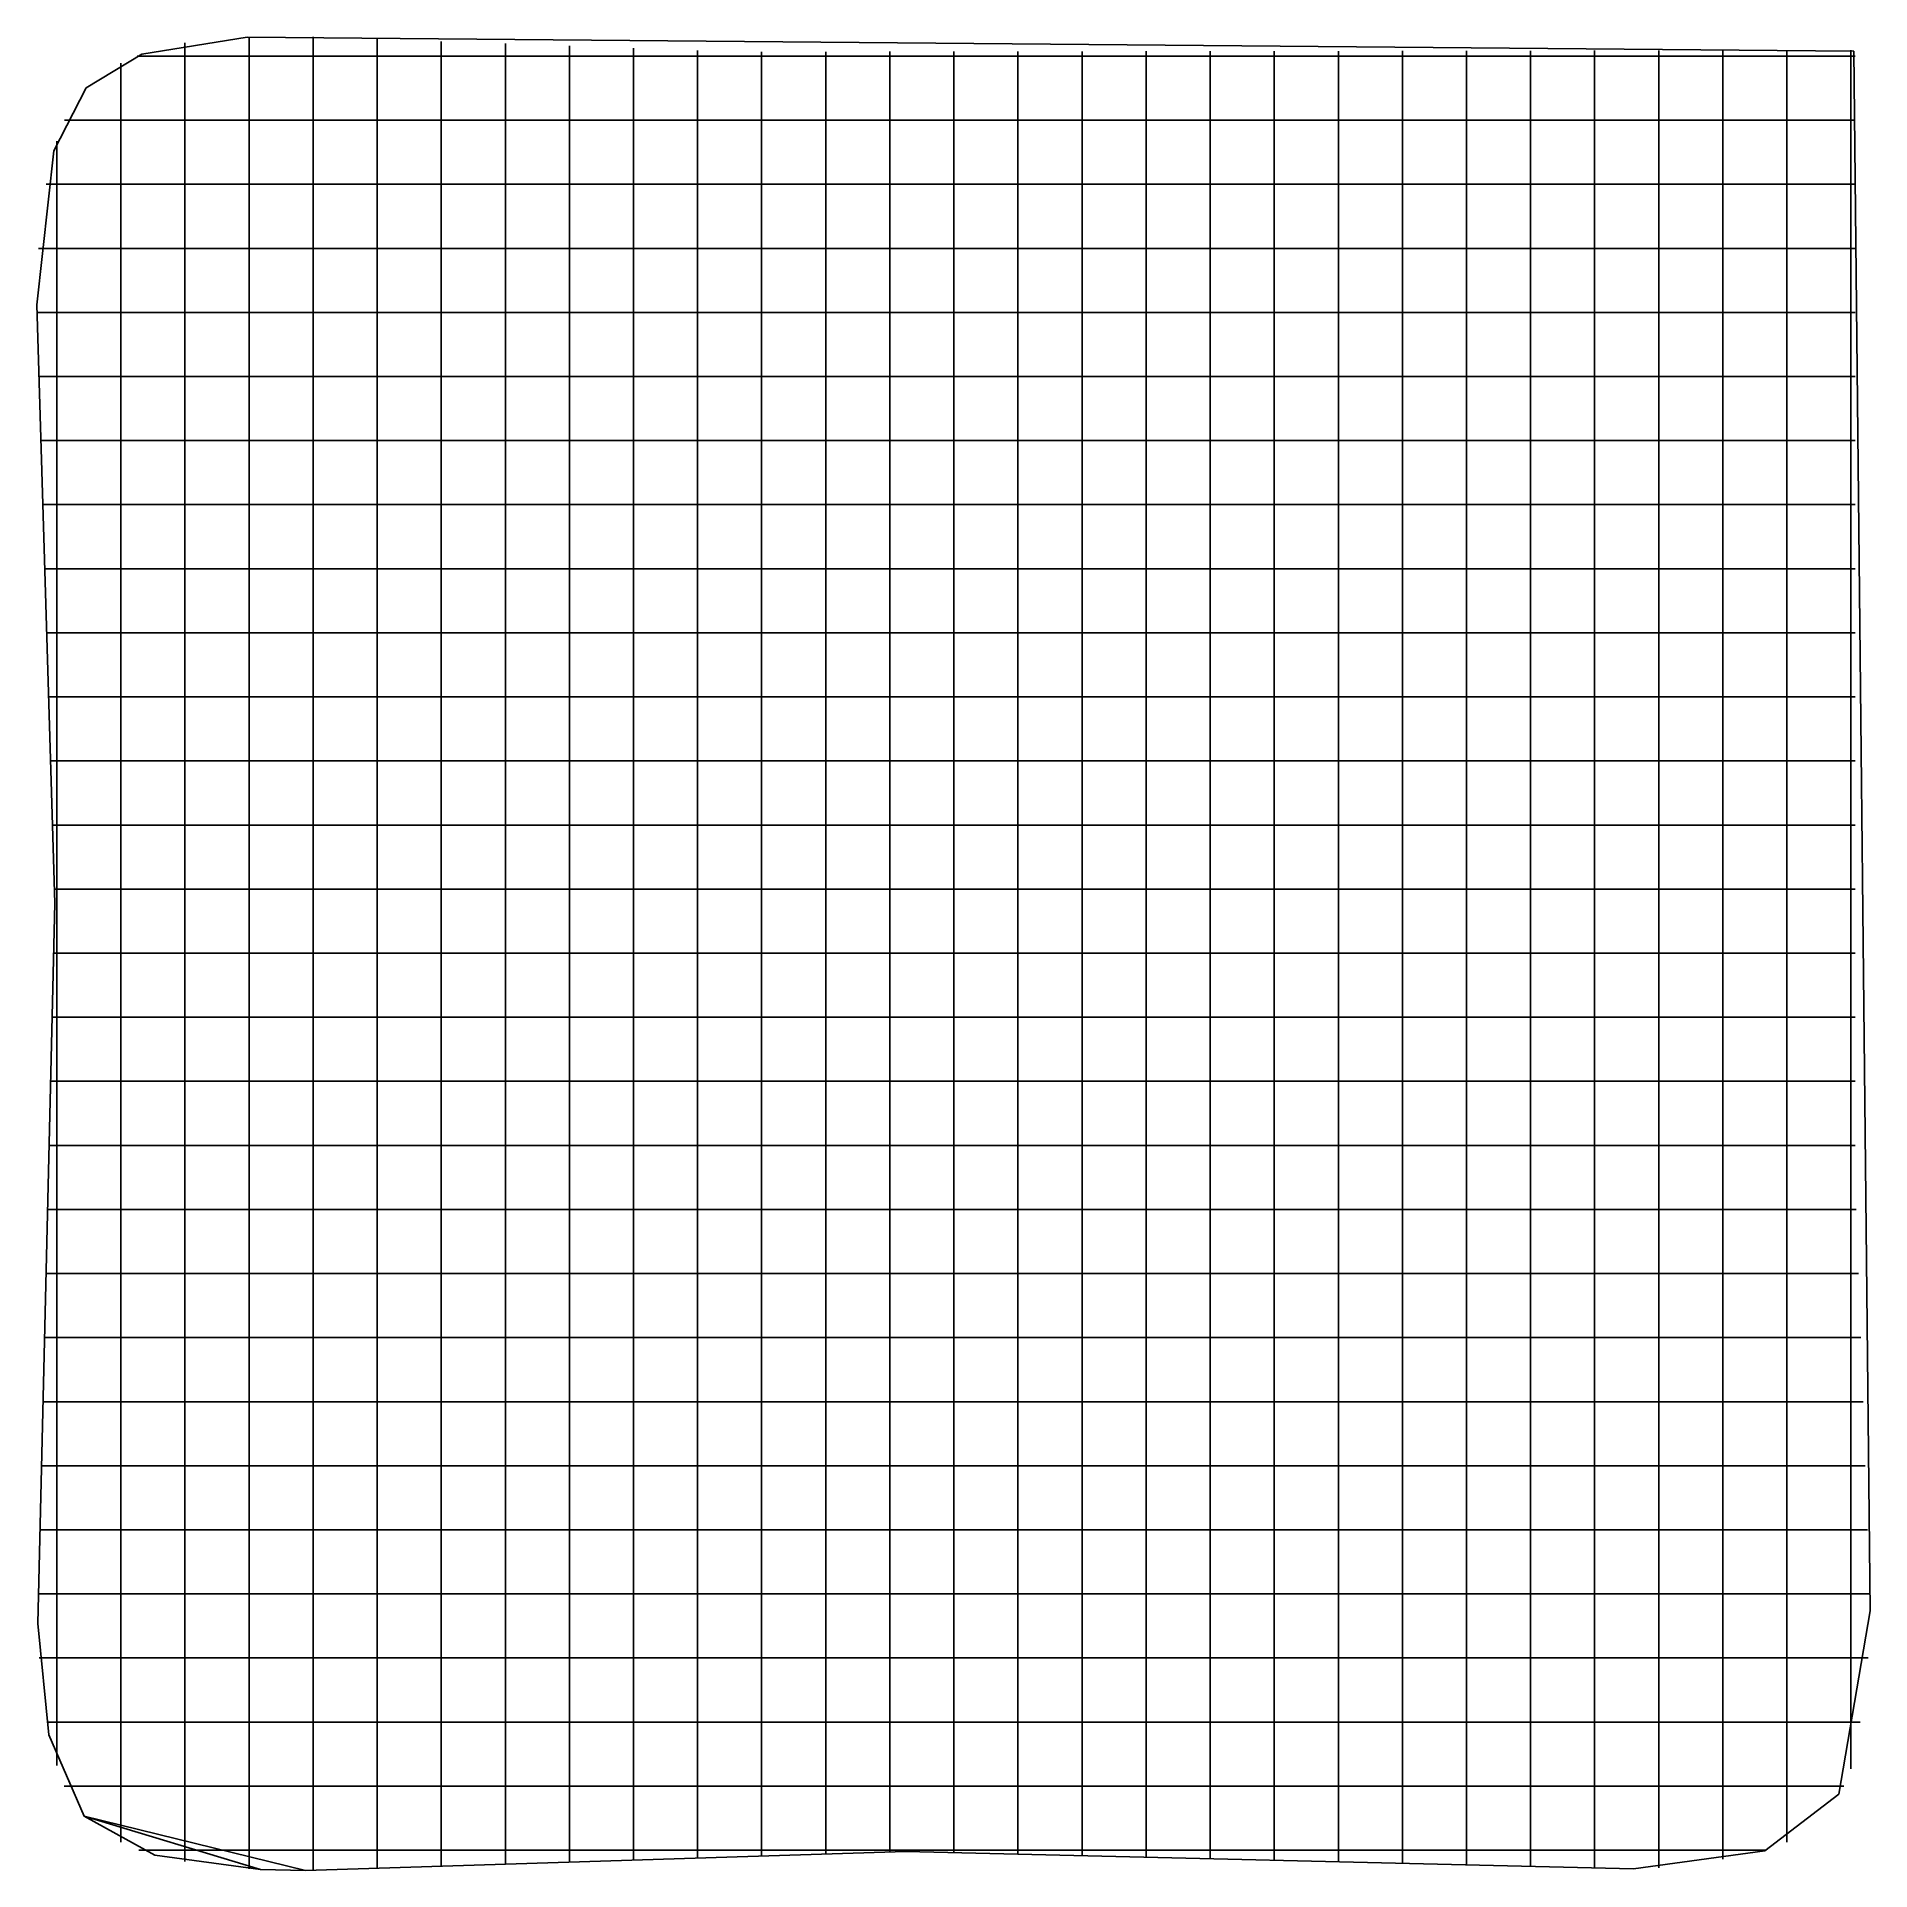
# Model space of a CAD drawing. Header units: metres. Extents: x 0.4 to 14.7, y 0.4 to 14.7.
import ezdxf

# ---------------------------------------------------------------- set-up
doc = ezdxf.new("R2010")
doc.units = ezdxf.units.M

msp = doc.modelspace()

# ---------------------------------------------------------------- linework, layer by layer
for p, q in [((2.093, 14.743), (2.093, 14.744)), ((2.093, 14.454), (2.093, 14.743)), ((2.593, 14.453), (2.593, 14.742)), ((1.593, 14.406), (1.593, 14.695)), ((3.093, 14.435), (3.093, 14.724)), ((3.593, 14.418), (3.593, 14.707)), ((4.093, 14.689), (4.093, 14.69)), ((4.093, 14.4), (4.093, 14.689)), ((4.593, 14.383), (4.593, 14.672)), ((5.093, 14.366), (5.093, 14.655)), ((5.593, 14.348), (5.593, 14.637)), ((6.093, 14.336), (6.093, 14.625)), ((6.593, 14.337), (6.593, 14.626)), ((7.093, 14.338), (7.093, 14.627)), ((7.593, 14.339), (7.593, 14.628)), ((8.093, 14.339), (8.093, 14.628)), ((8.593, 14.34), (8.593, 14.629)), ((9.093, 14.341), (9.093, 14.63)), ((9.593, 14.341), (9.593, 14.63)), ((10.093, 14.342), (10.093, 14.631)), ((10.593, 14.343), (10.593, 14.632)), ((11.093, 14.344), (11.093, 14.633)), ((11.593, 14.344), (11.593, 14.633)), ((12.093, 14.345), (12.093, 14.634)), ((12.593, 14.346), (12.593, 14.635)), ((13.093, 14.635), (13.093, 14.636)), ((13.093, 14.347), (13.093, 14.635)), ((13.593, 14.347), (13.593, 14.636)), ((14.093, 14.348), (14.093, 14.637)), ((14.593, 14.349), (14.593, 14.638)), ((1.093, 14.536), (1.093, 14.537)), ((1.093, 14.247), (1.093, 14.536)), ((1.221, 14.592), (1.51, 14.592)), ((1.221, 14.592), (1.51, 14.592)), ((1.51, 14.592), (1.528, 14.592)), ((1.528, 14.592), (1.539, 14.592)), ((1.539, 14.592), (2.986, 14.592)), ((2.093, 14.404), (2.093, 14.454)), ((2.593, 14.403), (2.593, 14.453)), ((2.986, 14.592), (3.039, 14.592)), ((3.039, 14.592), (3.328, 14.592)), ((3.328, 14.592), (3.339, 14.592)), ((3.339, 14.592), (4.786, 14.592)), ((4.786, 14.592), (4.839, 14.592)), ((4.839, 14.592), (5.128, 14.592)), ((5.128, 14.592), (5.139, 14.592)), ((5.139, 14.592), (5.957, 14.592)), ((5.957, 14.592), (6.246, 14.592)), ((6.246, 14.592), (6.299, 14.592)), ((6.299, 14.592), (7.746, 14.592)), ((7.746, 14.592), (7.757, 14.592)), ((7.757, 14.592), (8.046, 14.592)), ((8.046, 14.592), (8.099, 14.592)), ((8.099, 14.592), (9.546, 14.592)), ((9.546, 14.592), (9.557, 14.592)), ((9.557, 14.592), (9.846, 14.592)), ((9.846, 14.592), (9.899, 14.592)), ((9.899, 14.592), (11.346, 14.592)), ((11.346, 14.592), (11.357, 14.592)), ((11.357, 14.592), (11.646, 14.592)), ((11.646, 14.592), (11.699, 14.592)), ((11.699, 14.592), (13.146, 14.592)), ((13.146, 14.592), (13.157, 14.592)), ((13.157, 14.592), (13.446, 14.592)), ((13.446, 14.592), (13.499, 14.592)), ((13.499, 14.592), (14.615, 14.592)), ((14.615, 14.592), (14.626, 14.592)), ((1.593, 14.36), (1.593, 14.406)), ((1.593, 12.913), (1.593, 14.36)), ((2.093, 12.957), (2.093, 14.404)), ((2.593, 12.955), (2.593, 14.403)), ((3.093, 14.386), (3.093, 14.435)), ((3.093, 12.939), (3.093, 14.386)), ((3.593, 14.37), (3.593, 14.418)), ((3.593, 12.923), (3.593, 14.37)), ((4.093, 14.353), (4.093, 14.4)), ((4.093, 12.907), (4.093, 14.353)), ((4.593, 14.338), (4.593, 14.383)), ((4.593, 12.891), (4.593, 14.338)), ((5.093, 14.322), (5.093, 14.366)), ((5.093, 12.875), (5.093, 14.322)), ((5.593, 14.305), (5.593, 14.348)), ((6.093, 14.294), (6.093, 14.336)), ((6.593, 14.295), (6.593, 14.337)), ((7.093, 14.297), (7.093, 14.338)), ((7.593, 14.298), (7.593, 14.339)), ((8.093, 14.297), (8.093, 14.339)), ((8.593, 14.298), (8.593, 14.34)), ((9.093, 14.298), (9.093, 14.341)), ((9.593, 14.298), (9.593, 14.341)), ((10.093, 14.298), (10.093, 14.342)), ((10.593, 14.299), (10.593, 14.343)), ((11.093, 14.3), (11.093, 14.344)), ((11.593, 14.299), (11.593, 14.344)), ((12.093, 14.3), (12.093, 14.345)), ((12.593, 14.3), (12.593, 14.346)), ((13.093, 14.301), (13.093, 14.347)), ((13.593, 14.304), (13.593, 14.347)), ((14.093, 14.309), (14.093, 14.348)), ((14.093, 12.862), (14.093, 14.309)), ((14.593, 14.33), (14.593, 14.349)), ((14.593, 14.32), (14.593, 14.33)), ((14.593, 12.873), (14.593, 14.32)), ((1.093, 14.212), (1.093, 14.247)), ((1.093, 12.765), (1.093, 14.212)), ((5.593, 12.858), (5.593, 14.305)), ((6.093, 12.847), (6.093, 14.294)), ((6.593, 12.849), (6.593, 14.295)), ((7.093, 12.85), (7.093, 14.297)), ((7.593, 12.85), (7.593, 14.298)), ((8.093, 12.851), (8.093, 14.297)), ((8.593, 12.851), (8.593, 14.298)), ((9.093, 12.852), (9.093, 14.298)), ((9.593, 12.851), (9.593, 14.298)), ((10.093, 12.852), (10.093, 14.298)), ((10.593, 12.852), (10.593, 14.299)), ((11.093, 12.852), (11.093, 14.3)), ((11.593, 12.852), (11.593, 14.299)), ((12.093, 12.853), (12.093, 14.3)), ((12.593, 12.853), (12.593, 14.3)), ((13.093, 12.853), (13.093, 14.301)), ((13.593, 12.857), (13.593, 14.304)), ((0.654, 14.092), (0.943, 14.092)), ((0.654, 14.092), (0.943, 14.092)), ((0.943, 14.092), (0.981, 14.092)), ((0.981, 14.092), (2.428, 14.092)), ((2.428, 14.092), (2.439, 14.092)), ((2.439, 14.092), (2.728, 14.092)), ((2.728, 14.092), (2.781, 14.092)), ((2.781, 14.092), (4.228, 14.092)), ((4.228, 14.092), (4.239, 14.092)), ((4.239, 14.092), (4.528, 14.092)), ((4.528, 14.092), (4.581, 14.092)), ((4.581, 14.092), (6.028, 14.092)), ((6.028, 14.092), (6.039, 14.092)), ((6.039, 14.092), (6.328, 14.092)), ((6.328, 14.092), (6.381, 14.092)), ((6.381, 14.092), (7.828, 14.092)), ((7.828, 14.092), (7.839, 14.092)), ((7.839, 14.092), (8.128, 14.092)), ((8.128, 14.092), (8.181, 14.092)), ((8.181, 14.092), (9.628, 14.092)), ((9.628, 14.092), (9.639, 14.092)), ((9.639, 14.092), (9.928, 14.092)), ((9.928, 14.092), (9.981, 14.092)), ((9.981, 14.092), (11.428, 14.092)), ((11.428, 14.092), (11.439, 14.092)), ((11.439, 14.092), (11.728, 14.092)), ((11.728, 14.092), (11.781, 14.092)), ((11.781, 14.092), (13.228, 14.092)), ((13.228, 14.092), (13.239, 14.092)), ((13.239, 14.092), (13.528, 14.092)), ((13.528, 14.092), (13.581, 14.092)), ((13.581, 14.092), (14.615, 14.092)), ((14.615, 14.092), (14.626, 14.092)), ((0.593, 13.926), (0.593, 13.929)), ((0.593, 13.637), (0.593, 13.926)), ((0.593, 13.584), (0.593, 13.637)), ((0.511, 13.592), (0.8, 13.592)), ((0.511, 13.592), (0.8, 13.592)), ((0.593, 12.137), (0.593, 13.584)), ((0.8, 13.592), (0.843, 13.592)), ((0.843, 13.592), (2.29, 13.592)), ((2.29, 13.592), (2.301, 13.592)), ((2.301, 13.592), (2.59, 13.592)), ((2.59, 13.592), (2.643, 13.592)), ((2.643, 13.592), (4.09, 13.592)), ((4.09, 13.592), (4.101, 13.592)), ((4.101, 13.592), (4.39, 13.592)), ((4.39, 13.592), (4.443, 13.592)), ((4.443, 13.592), (5.89, 13.592)), ((5.89, 13.592), (5.901, 13.592)), ((5.901, 13.592), (6.19, 13.592)), ((6.19, 13.592), (6.243, 13.592)), ((6.243, 13.592), (7.69, 13.592)), ((7.69, 13.592), (7.701, 13.592)), ((7.701, 13.592), (7.99, 13.592)), ((7.99, 13.592), (8.043, 13.592)), ((8.043, 13.592), (9.49, 13.592)), ((9.49, 13.592), (9.501, 13.592)), ((9.501, 13.592), (9.79, 13.592)), ((9.79, 13.592), (9.843, 13.592)), ((9.843, 13.592), (11.29, 13.592)), ((11.29, 13.592), (11.301, 13.592)), ((11.301, 13.592), (11.59, 13.592)), ((11.59, 13.592), (11.643, 13.592)), ((11.643, 13.592), (13.09, 13.592)), ((13.09, 13.592), (13.101, 13.592)), ((13.101, 13.592), (13.39, 13.592)), ((13.39, 13.592), (13.443, 13.592)), ((13.443, 13.592), (14.615, 13.592)), ((14.615, 13.592), (14.626, 13.592)), ((0.451, 13.092), (0.74, 13.092)), ((0.451, 13.092), (0.74, 13.092)), ((0.74, 13.092), (0.786, 13.092)), ((0.786, 13.092), (2.232, 13.092)), ((2.232, 13.092), (2.243, 13.092)), ((2.243, 13.092), (2.532, 13.092)), ((2.532, 13.092), (2.586, 13.092)), ((2.586, 13.092), (4.032, 13.092)), ((4.032, 13.092), (4.043, 13.092)), ((4.043, 13.092), (4.332, 13.092)), ((4.332, 13.092), (4.386, 13.092)), ((4.386, 13.092), (5.832, 13.092)), ((5.832, 13.092), (5.843, 13.092)), ((5.843, 13.092), (6.132, 13.092)), ((6.132, 13.092), (6.186, 13.092)), ((6.186, 13.092), (7.632, 13.092)), ((7.632, 13.092), (7.643, 13.092)), ((7.643, 13.092), (7.932, 13.092)), ((7.932, 13.092), (7.986, 13.092)), ((7.986, 13.092), (9.432, 13.092)), ((9.432, 13.092), (9.443, 13.092)), ((9.443, 13.092), (9.732, 13.092)), ((9.732, 13.092), (9.786, 13.092)), ((9.786, 13.092), (11.232, 13.092)), ((11.232, 13.092), (11.243, 13.092)), ((11.243, 13.092), (11.532, 13.092)), ((11.532, 13.092), (11.586, 13.092)), ((11.586, 13.092), (13.032, 13.092)), ((13.032, 13.092), (13.043, 13.092)), ((13.043, 13.092), (13.332, 13.092)), ((13.332, 13.092), (13.386, 13.092)), ((13.386, 13.092), (14.615, 13.092)), ((14.615, 13.092), (14.626, 13.092)), ((1.593, 12.902), (1.593, 12.913)), ((1.593, 12.613), (1.593, 12.902)), ((2.093, 12.947), (2.093, 12.957)), ((2.093, 12.657), (2.093, 12.947)), ((2.593, 12.944), (2.593, 12.955)), ((2.593, 12.656), (2.593, 12.944)), ((3.093, 12.929), (3.093, 12.939)), ((3.093, 12.639), (3.093, 12.929)), ((3.593, 12.913), (3.593, 12.923)), ((3.593, 12.623), (3.593, 12.913)), ((4.093, 12.896), (4.093, 12.907)), ((4.093, 12.607), (4.093, 12.896)), ((4.593, 12.88), (4.593, 12.891)), ((4.593, 12.591), (4.593, 12.88)), ((1.093, 12.754), (1.093, 12.765)), ((1.093, 12.465), (1.093, 12.754)), ((5.093, 12.864), (5.093, 12.875)), ((5.093, 12.575), (5.093, 12.864)), ((5.593, 12.847), (5.593, 12.858)), ((5.593, 12.558), (5.593, 12.847)), ((6.093, 12.836), (6.093, 12.847)), ((6.093, 12.547), (6.093, 12.836)), ((6.593, 12.838), (6.593, 12.849)), ((6.593, 12.549), (6.593, 12.838)), ((7.093, 12.839), (7.093, 12.85)), ((7.093, 12.55), (7.093, 12.839)), ((7.593, 12.839), (7.593, 12.85)), ((7.593, 12.551), (7.593, 12.839)), ((8.093, 12.84), (8.093, 12.851)), ((8.093, 12.551), (8.093, 12.84)), ((8.593, 12.84), (8.593, 12.851)), ((8.593, 12.551), (8.593, 12.84)), ((9.093, 12.841), (9.093, 12.852)), ((9.093, 12.552), (9.093, 12.841)), ((9.593, 12.841), (9.593, 12.851)), ((9.593, 12.551), (9.593, 12.841)), ((10.093, 12.841), (10.093, 12.852)), ((10.093, 12.552), (10.093, 12.841)), ((10.593, 12.842), (10.593, 12.852)), ((10.593, 12.552), (10.593, 12.842)), ((11.093, 12.841), (11.093, 12.852)), ((11.093, 12.553), (11.093, 12.841)), ((11.593, 12.842), (11.593, 12.852)), ((11.593, 12.552), (11.593, 12.842)), ((12.093, 12.842), (12.093, 12.853)), ((12.093, 12.553), (12.093, 12.842)), ((12.593, 12.843), (12.593, 12.853)), ((12.593, 12.553), (12.593, 12.843)), ((13.093, 12.843), (13.093, 12.853)), ((13.093, 12.554), (13.093, 12.843)), ((13.593, 12.846), (13.593, 12.857)), ((13.593, 12.557), (13.593, 12.846)), ((14.093, 12.852), (14.093, 12.862)), ((14.093, 12.562), (14.093, 12.852)), ((14.593, 12.82), (14.593, 12.873)), ((14.593, 12.53), (14.593, 12.82)), ((0.438, 12.592), (0.727, 12.592)), ((0.438, 12.592), (0.727, 12.592)), ((0.727, 12.592), (0.773, 12.592)), ((0.773, 12.592), (2.22, 12.592)), ((1.593, 12.56), (1.593, 12.613)), ((2.093, 12.604), (2.093, 12.657)), ((2.093, 11.157), (2.093, 12.604)), ((2.22, 12.592), (2.23, 12.592)), ((2.23, 12.592), (2.52, 12.592)), ((2.52, 12.592), (2.573, 12.592)), ((2.573, 12.592), (4.02, 12.592)), ((2.593, 12.603), (2.593, 12.656)), ((2.593, 11.155), (2.593, 12.603)), ((3.093, 12.586), (3.093, 12.639)), ((3.593, 12.57), (3.593, 12.623)), ((4.02, 12.592), (4.03, 12.592)), ((4.03, 12.592), (4.32, 12.592)), ((4.093, 12.553), (4.093, 12.607)), ((4.32, 12.592), (4.373, 12.592)), ((4.373, 12.592), (5.82, 12.592)), ((5.82, 12.592), (5.83, 12.592)), ((5.83, 12.592), (6.12, 12.592)), ((6.12, 12.592), (6.173, 12.592)), ((6.173, 12.592), (7.62, 12.592)), ((7.62, 12.592), (7.63, 12.592)), ((7.63, 12.592), (7.92, 12.592)), ((7.92, 12.592), (7.973, 12.592)), ((7.973, 12.592), (9.42, 12.592)), ((9.42, 12.592), (9.43, 12.592)), ((9.43, 12.592), (9.72, 12.592)), ((9.72, 12.592), (9.773, 12.592)), ((9.773, 12.592), (11.22, 12.592)), ((11.22, 12.592), (11.23, 12.592)), ((11.23, 12.592), (11.52, 12.592)), ((11.52, 12.592), (11.573, 12.592)), ((11.573, 12.592), (13.02, 12.592)), ((13.02, 12.592), (13.03, 12.592)), ((13.03, 12.592), (13.32, 12.592)), ((13.32, 12.592), (13.373, 12.592)), ((13.373, 12.592), (14.615, 12.592)), ((14.615, 12.592), (14.626, 12.592)), ((1.093, 12.412), (1.093, 12.465)), ((1.593, 11.113), (1.593, 12.56)), ((3.093, 11.139), (3.093, 12.586)), ((3.593, 11.123), (3.593, 12.57)), ((4.093, 11.107), (4.093, 12.553)), ((4.593, 12.538), (4.593, 12.591)), ((4.593, 11.091), (4.593, 12.538)), ((5.093, 12.522), (5.093, 12.575)), ((5.093, 11.075), (5.093, 12.522)), ((5.593, 12.505), (5.593, 12.558)), ((5.593, 11.058), (5.593, 12.505)), ((6.093, 12.494), (6.093, 12.547)), ((6.093, 11.047), (6.093, 12.494)), ((6.593, 12.495), (6.593, 12.549)), ((6.593, 11.049), (6.593, 12.495)), ((7.093, 12.497), (7.093, 12.55)), ((7.093, 11.05), (7.093, 12.497)), ((7.593, 12.498), (7.593, 12.551)), ((7.593, 11.05), (7.593, 12.498)), ((8.093, 12.497), (8.093, 12.551)), ((8.093, 11.051), (8.093, 12.497)), ((8.593, 12.498), (8.593, 12.551)), ((8.593, 11.051), (8.593, 12.498)), ((9.093, 12.498), (9.093, 12.552)), ((9.093, 11.052), (9.093, 12.498)), ((9.593, 12.498), (9.593, 12.551)), ((9.593, 11.051), (9.593, 12.498)), ((10.093, 12.498), (10.093, 12.552)), ((10.093, 11.052), (10.093, 12.498)), ((10.593, 12.499), (10.593, 12.552)), ((10.593, 11.052), (10.593, 12.499)), ((11.093, 12.5), (11.093, 12.553)), ((11.093, 11.052), (11.093, 12.5)), ((11.593, 12.499), (11.593, 12.552)), ((11.593, 11.052), (11.593, 12.499)), ((12.093, 12.5), (12.093, 12.553)), ((12.093, 11.053), (12.093, 12.5)), ((12.593, 12.5), (12.593, 12.553)), ((12.593, 11.053), (12.593, 12.5)), ((13.093, 12.501), (13.093, 12.554)), ((13.093, 11.053), (13.093, 12.501)), ((13.593, 12.504), (13.593, 12.557)), ((13.593, 11.057), (13.593, 12.504)), ((14.093, 12.509), (14.093, 12.562)), ((14.093, 11.062), (14.093, 12.509)), ((14.593, 12.52), (14.593, 12.53)), ((14.593, 11.073), (14.593, 12.52)), ((1.093, 10.965), (1.093, 12.412)), ((0.453, 12.092), (0.742, 12.092)), ((0.453, 12.092), (0.742, 12.092)), ((0.593, 12.126), (0.593, 12.137)), ((0.593, 11.837), (0.593, 12.126)), ((0.742, 12.092), (0.788, 12.092)), ((0.788, 12.092), (2.234, 12.092)), ((2.234, 12.092), (2.245, 12.092)), ((2.245, 12.092), (2.534, 12.092)), ((2.534, 12.092), (2.588, 12.092)), ((2.588, 12.092), (4.034, 12.092)), ((4.034, 12.092), (4.045, 12.092)), ((4.045, 12.092), (4.334, 12.092)), ((4.334, 12.092), (4.388, 12.092)), ((4.388, 12.092), (5.834, 12.092)), ((5.834, 12.092), (5.845, 12.092)), ((5.845, 12.092), (6.134, 12.092)), ((6.134, 12.092), (6.188, 12.092)), ((6.188, 12.092), (7.634, 12.092)), ((7.634, 12.092), (7.645, 12.092)), ((7.645, 12.092), (7.934, 12.092)), ((7.934, 12.092), (7.988, 12.092)), ((7.988, 12.092), (9.434, 12.092)), ((9.434, 12.092), (9.445, 12.092)), ((9.445, 12.092), (9.734, 12.092)), ((9.734, 12.092), (9.788, 12.092)), ((9.788, 12.092), (11.234, 12.092)), ((11.234, 12.092), (11.245, 12.092)), ((11.245, 12.092), (11.534, 12.092)), ((11.534, 12.092), (11.588, 12.092)), ((11.588, 12.092), (13.034, 12.092)), ((13.034, 12.092), (13.045, 12.092)), ((13.045, 12.092), (13.334, 12.092)), ((13.334, 12.092), (13.388, 12.092)), ((13.388, 12.092), (14.615, 12.092)), ((14.615, 12.092), (14.626, 12.092)), ((0.593, 11.784), (0.593, 11.837)), ((0.593, 10.337), (0.593, 11.784)), ((0.468, 11.592), (0.757, 11.592)), ((0.468, 11.592), (0.757, 11.592)), ((0.757, 11.592), (0.802, 11.592)), ((0.802, 11.592), (2.249, 11.592)), ((2.249, 11.592), (2.259, 11.592)), ((2.259, 11.592), (2.549, 11.592)), ((2.549, 11.592), (2.602, 11.592)), ((2.602, 11.592), (4.049, 11.592)), ((4.049, 11.592), (4.059, 11.592)), ((4.059, 11.592), (4.349, 11.592)), ((4.349, 11.592), (4.402, 11.592)), ((4.402, 11.592), (5.849, 11.592)), ((5.849, 11.592), (5.859, 11.592)), ((5.859, 11.592), (6.149, 11.592)), ((6.149, 11.592), (6.202, 11.592)), ((6.202, 11.592), (7.649, 11.592)), ((7.649, 11.592), (7.659, 11.592)), ((7.659, 11.592), (7.949, 11.592)), ((7.949, 11.592), (8.002, 11.592)), ((8.002, 11.592), (9.449, 11.592)), ((9.449, 11.592), (9.459, 11.592)), ((9.459, 11.592), (9.749, 11.592)), ((9.749, 11.592), (9.802, 11.592)), ((9.802, 11.592), (11.249, 11.592)), ((11.249, 11.592), (11.259, 11.592)), ((11.259, 11.592), (11.549, 11.592)), ((11.549, 11.592), (11.602, 11.592)), ((11.602, 11.592), (13.049, 11.592)), ((13.049, 11.592), (13.059, 11.592)), ((13.059, 11.592), (13.349, 11.592)), ((13.349, 11.592), (13.402, 11.592)), ((13.402, 11.592), (14.615, 11.592)), ((14.615, 11.592), (14.626, 11.592)), ((0.484, 11.092), (0.773, 11.092)), ((0.484, 11.092), (0.773, 11.092)), ((0.773, 11.092), (0.817, 11.092)), ((0.817, 11.092), (2.264, 11.092)), ((1.593, 11.102), (1.593, 11.113)), ((1.593, 10.813), (1.593, 11.102)), ((2.093, 11.147), (2.093, 11.157)), ((2.093, 10.857), (2.093, 11.147)), ((2.264, 11.092), (2.275, 11.092)), ((2.275, 11.092), (2.564, 11.092)), ((2.564, 11.092), (2.617, 11.092)), ((2.593, 11.144), (2.593, 11.155)), ((2.593, 10.856), (2.593, 11.144)), ((2.617, 11.092), (4.064, 11.092)), ((3.093, 11.129), (3.093, 11.139)), ((3.093, 10.839), (3.093, 11.129)), ((3.593, 11.113), (3.593, 11.123)), ((3.593, 10.823), (3.593, 11.113)), ((4.064, 11.092), (4.075, 11.092)), ((4.075, 11.092), (4.364, 11.092)), ((4.093, 11.096), (4.093, 11.107)), ((4.093, 10.807), (4.093, 11.096)), ((4.364, 11.092), (4.417, 11.092)), ((4.417, 11.092), (5.864, 11.092)), ((4.593, 11.08), (4.593, 11.091)), ((4.593, 10.791), (4.593, 11.08)), ((5.093, 11.064), (5.093, 11.075)), ((5.093, 10.775), (5.093, 11.064)), ((5.593, 11.047), (5.593, 11.058)), ((5.593, 10.758), (5.593, 11.047)), ((5.864, 11.092), (5.875, 11.092)), ((5.875, 11.092), (6.164, 11.092)), ((6.093, 11.036), (6.093, 11.047)), ((6.093, 10.747), (6.093, 11.036)), ((6.164, 11.092), (6.217, 11.092)), ((6.217, 11.092), (7.664, 11.092)), ((6.593, 11.038), (6.593, 11.049)), ((6.593, 10.749), (6.593, 11.038)), ((7.093, 11.039), (7.093, 11.05)), ((7.093, 10.75), (7.093, 11.039)), ((7.593, 11.039), (7.593, 11.05)), ((7.593, 10.751), (7.593, 11.039)), ((7.664, 11.092), (7.675, 11.092)), ((7.675, 11.092), (7.964, 11.092)), ((7.964, 11.092), (8.017, 11.092)), ((8.017, 11.092), (9.464, 11.092)), ((8.093, 11.04), (8.093, 11.051)), ((8.093, 10.751), (8.093, 11.04)), ((8.593, 11.04), (8.593, 11.051)), ((8.593, 10.751), (8.593, 11.04)), ((9.093, 11.041), (9.093, 11.052)), ((9.093, 10.752), (9.093, 11.041)), ((9.464, 11.092), (9.475, 11.092)), ((9.475, 11.092), (9.764, 11.092)), ((9.593, 11.041), (9.593, 11.051)), ((9.593, 10.751), (9.593, 11.041)), ((9.764, 11.092), (9.817, 11.092)), ((9.817, 11.092), (11.264, 11.092)), ((10.093, 11.041), (10.093, 11.052)), ((10.093, 10.752), (10.093, 11.041)), ((10.593, 11.042), (10.593, 11.052)), ((10.593, 10.752), (10.593, 11.042)), ((11.093, 11.041), (11.093, 11.052)), ((11.093, 10.753), (11.093, 11.041)), ((11.264, 11.092), (11.275, 11.092)), ((11.275, 11.092), (11.564, 11.092)), ((11.564, 11.092), (11.617, 11.092)), ((11.593, 11.042), (11.593, 11.052)), ((11.593, 10.752), (11.593, 11.042)), ((11.617, 11.092), (13.064, 11.092)), ((12.093, 11.042), (12.093, 11.053)), ((12.093, 10.753), (12.093, 11.042)), ((12.593, 11.043), (12.593, 11.053)), ((12.593, 10.753), (12.593, 11.043)), ((13.064, 11.092), (13.075, 11.092)), ((13.075, 11.092), (13.364, 11.092)), ((13.093, 11.043), (13.093, 11.053)), ((13.093, 10.754), (13.093, 11.043)), ((13.364, 11.092), (13.417, 11.092)), ((13.417, 11.092), (14.615, 11.092)), ((13.593, 11.046), (13.593, 11.057)), ((13.593, 10.757), (13.593, 11.046)), ((14.093, 11.052), (14.093, 11.062)), ((14.093, 10.762), (14.093, 11.052)), ((14.593, 11.02), (14.593, 11.073)), ((14.593, 10.73), (14.593, 11.02)), ((14.615, 11.092), (14.626, 11.092)), ((1.093, 10.954), (1.093, 10.965)), ((1.093, 10.665), (1.093, 10.954)), ((1.593, 10.76), (1.593, 10.813)), ((1.593, 9.313), (1.593, 10.76)), ((2.093, 10.804), (2.093, 10.857)), ((2.093, 9.357), (2.093, 10.804)), ((2.593, 10.803), (2.593, 10.856)), ((2.593, 9.355), (2.593, 10.803)), ((3.093, 10.786), (3.093, 10.839)), ((3.093, 9.339), (3.093, 10.786)), ((3.593, 10.77), (3.593, 10.823)), ((3.593, 9.323), (3.593, 10.77)), ((4.093, 10.753), (4.093, 10.807)), ((4.093, 9.307), (4.093, 10.753)), ((4.593, 10.738), (4.593, 10.791)), ((4.593, 9.291), (4.593, 10.738)), ((5.093, 10.722), (5.093, 10.775)), ((5.593, 10.705), (5.593, 10.758)), ((6.093, 10.694), (6.093, 10.747)), ((6.593, 10.695), (6.593, 10.749)), ((7.093, 10.697), (7.093, 10.75)), ((7.593, 10.698), (7.593, 10.751)), ((8.093, 10.697), (8.093, 10.751)), ((8.593, 10.698), (8.593, 10.751)), ((9.093, 10.698), (9.093, 10.752)), ((9.593, 10.698), (9.593, 10.751)), ((10.093, 10.698), (10.093, 10.752)), ((10.593, 10.699), (10.593, 10.752)), ((11.093, 10.7), (11.093, 10.753)), ((11.593, 10.699), (11.593, 10.752)), ((12.093, 10.7), (12.093, 10.753)), ((12.593, 10.7), (12.593, 10.753)), ((13.093, 10.701), (13.093, 10.754)), ((13.593, 10.704), (13.593, 10.757)), ((14.093, 10.709), (14.093, 10.762)), ((0.499, 10.592), (0.788, 10.592)), ((0.499, 10.592), (0.788, 10.592)), ((0.788, 10.592), (0.832, 10.592)), ((0.832, 10.592), (2.279, 10.592)), ((1.093, 10.612), (1.093, 10.665)), ((1.093, 9.165), (1.093, 10.612)), ((2.279, 10.592), (2.289, 10.592)), ((2.289, 10.592), (2.579, 10.592)), ((2.579, 10.592), (2.632, 10.592)), ((2.632, 10.592), (4.079, 10.592)), ((4.079, 10.592), (4.089, 10.592)), ((4.089, 10.592), (4.379, 10.592)), ((4.379, 10.592), (4.432, 10.592)), ((4.432, 10.592), (5.879, 10.592)), ((5.093, 9.275), (5.093, 10.722)), ((5.593, 9.258), (5.593, 10.705)), ((5.879, 10.592), (5.889, 10.592)), ((5.889, 10.592), (6.179, 10.592)), ((6.093, 9.247), (6.093, 10.694)), ((6.179, 10.592), (6.232, 10.592)), ((6.232, 10.592), (7.679, 10.592)), ((6.593, 9.249), (6.593, 10.695)), ((7.093, 9.25), (7.093, 10.697)), ((7.593, 9.25), (7.593, 10.698)), ((7.679, 10.592), (7.689, 10.592)), ((7.689, 10.592), (7.979, 10.592)), ((7.979, 10.592), (8.032, 10.592)), ((8.032, 10.592), (9.479, 10.592)), ((8.093, 9.251), (8.093, 10.697)), ((8.593, 9.251), (8.593, 10.698)), ((9.093, 9.252), (9.093, 10.698)), ((9.479, 10.592), (9.489, 10.592)), ((9.489, 10.592), (9.779, 10.592)), ((9.593, 9.251), (9.593, 10.698)), ((9.779, 10.592), (9.832, 10.592)), ((9.832, 10.592), (11.279, 10.592)), ((10.093, 9.252), (10.093, 10.698)), ((10.593, 9.252), (10.593, 10.699)), ((11.093, 9.252), (11.093, 10.7)), ((11.279, 10.592), (11.289, 10.592)), ((11.289, 10.592), (11.579, 10.592)), ((11.579, 10.592), (11.632, 10.592)), ((11.593, 9.252), (11.593, 10.699)), ((11.632, 10.592), (13.079, 10.592)), ((12.093, 9.253), (12.093, 10.7)), ((12.593, 9.253), (12.593, 10.7)), ((13.079, 10.592), (13.089, 10.592)), ((13.089, 10.592), (13.379, 10.592)), ((13.093, 9.253), (13.093, 10.701)), ((13.379, 10.592), (13.432, 10.592)), ((13.432, 10.592), (14.615, 10.592)), ((13.593, 9.257), (13.593, 10.704)), ((14.093, 9.262), (14.093, 10.709)), ((14.593, 10.72), (14.593, 10.73)), ((14.593, 9.273), (14.593, 10.72)), ((14.615, 10.592), (14.626, 10.592)), ((0.593, 10.326), (0.593, 10.337)), ((0.593, 10.037), (0.593, 10.326)), ((0.514, 10.092), (0.803, 10.092)), ((0.514, 10.092), (0.803, 10.092)), ((0.593, 9.984), (0.593, 10.037)), ((0.803, 10.092), (0.846, 10.092)), ((0.846, 10.092), (2.293, 10.092)), ((2.293, 10.092), (2.304, 10.092)), ((2.304, 10.092), (2.593, 10.092)), ((2.593, 10.092), (2.646, 10.092)), ((2.646, 10.092), (4.093, 10.092)), ((4.093, 10.092), (4.104, 10.092)), ((4.104, 10.092), (4.393, 10.092)), ((4.393, 10.092), (4.446, 10.092)), ((4.446, 10.092), (5.893, 10.092)), ((5.893, 10.092), (5.904, 10.092)), ((5.904, 10.092), (6.193, 10.092)), ((6.193, 10.092), (6.246, 10.092)), ((6.246, 10.092), (7.693, 10.092)), ((7.693, 10.092), (7.704, 10.092)), ((7.704, 10.092), (7.993, 10.092)), ((7.993, 10.092), (8.046, 10.092)), ((8.046, 10.092), (9.493, 10.092)), ((9.493, 10.092), (9.504, 10.092)), ((9.504, 10.092), (9.793, 10.092)), ((9.793, 10.092), (9.846, 10.092)), ((9.846, 10.092), (11.293, 10.092)), ((11.293, 10.092), (11.304, 10.092)), ((11.304, 10.092), (11.593, 10.092)), ((11.593, 10.092), (11.646, 10.092)), ((11.646, 10.092), (13.093, 10.092)), ((13.093, 10.092), (13.104, 10.092)), ((13.104, 10.092), (13.393, 10.092)), ((13.393, 10.092), (13.446, 10.092)), ((13.446, 10.092), (14.615, 10.092)), ((14.615, 10.092), (14.626, 10.092)), ((0.593, 8.537), (0.593, 9.984)), ((0.529, 9.592), (0.818, 9.592)), ((0.529, 9.592), (0.818, 9.592)), ((0.818, 9.592), (0.861, 9.592)), ((0.861, 9.592), (2.309, 9.592)), ((2.309, 9.592), (2.319, 9.592)), ((2.319, 9.592), (2.608, 9.592)), ((2.608, 9.592), (2.661, 9.592)), ((2.661, 9.592), (4.109, 9.592)), ((4.109, 9.592), (4.119, 9.592)), ((4.119, 9.592), (4.408, 9.592)), ((4.408, 9.592), (4.461, 9.592)), ((4.461, 9.592), (5.909, 9.592)), ((5.909, 9.592), (5.919, 9.592)), ((5.919, 9.592), (6.208, 9.592)), ((6.208, 9.592), (6.261, 9.592)), ((6.261, 9.592), (7.709, 9.592)), ((7.709, 9.592), (7.719, 9.592)), ((7.719, 9.592), (8.008, 9.592)), ((8.008, 9.592), (8.061, 9.592)), ((8.061, 9.592), (9.509, 9.592)), ((9.509, 9.592), (9.519, 9.592)), ((9.519, 9.592), (9.808, 9.592)), ((9.808, 9.592), (9.861, 9.592)), ((9.861, 9.592), (11.309, 9.592)), ((11.309, 9.592), (11.319, 9.592)), ((11.319, 9.592), (11.608, 9.592)), ((11.608, 9.592), (11.661, 9.592)), ((11.661, 9.592), (13.109, 9.592)), ((13.109, 9.592), (13.119, 9.592)), ((13.119, 9.592), (13.408, 9.592)), ((13.408, 9.592), (13.461, 9.592)), ((13.461, 9.592), (14.615, 9.592)), ((14.615, 9.592), (14.626, 9.592)), ((1.593, 9.302), (1.593, 9.313)), ((1.593, 9.013), (1.593, 9.302)), ((2.093, 9.347), (2.093, 9.357)), ((2.093, 9.057), (2.093, 9.347)), ((2.593, 9.344), (2.593, 9.355)), ((2.593, 9.056), (2.593, 9.344)), ((3.093, 9.329), (3.093, 9.339)), ((3.093, 9.039), (3.093, 9.329)), ((3.593, 9.313), (3.593, 9.323)), ((3.593, 9.023), (3.593, 9.313)), ((4.093, 9.296), (4.093, 9.307)), ((1.093, 9.154), (1.093, 9.165)), ((4.093, 9.007), (4.093, 9.296)), ((4.593, 9.28), (4.593, 9.291)), ((4.593, 8.991), (4.593, 9.28)), ((5.093, 9.264), (5.093, 9.275)), ((5.093, 8.975), (5.093, 9.264)), ((5.593, 9.247), (5.593, 9.258)), ((5.593, 8.958), (5.593, 9.247)), ((6.093, 9.236), (6.093, 9.247)), ((6.093, 8.947), (6.093, 9.236)), ((6.593, 9.238), (6.593, 9.249)), ((6.593, 8.949), (6.593, 9.238)), ((7.093, 9.239), (7.093, 9.25)), ((7.093, 8.95), (7.093, 9.239)), ((7.593, 9.239), (7.593, 9.25)), ((7.593, 8.951), (7.593, 9.239)), ((8.093, 9.24), (8.093, 9.251)), ((8.093, 8.951), (8.093, 9.24)), ((8.593, 9.24), (8.593, 9.251)), ((8.593, 8.951), (8.593, 9.24)), ((9.093, 9.241), (9.093, 9.252)), ((9.093, 8.952), (9.093, 9.241)), ((9.593, 9.241), (9.593, 9.251)), ((9.593, 8.951), (9.593, 9.241)), ((10.093, 9.241), (10.093, 9.252)), ((10.093, 8.952), (10.093, 9.241)), ((10.593, 9.242), (10.593, 9.252)), ((10.593, 8.952), (10.593, 9.242)), ((11.093, 9.241), (11.093, 9.252)), ((11.093, 8.953), (11.093, 9.241)), ((11.593, 9.242), (11.593, 9.252)), ((11.593, 8.952), (11.593, 9.242)), ((12.093, 9.242), (12.093, 9.253)), ((12.093, 8.953), (12.093, 9.242)), ((12.593, 9.243), (12.593, 9.253)), ((12.593, 8.953), (12.593, 9.243)), ((13.093, 9.243), (13.093, 9.253)), ((13.093, 8.954), (13.093, 9.243)), ((13.593, 9.246), (13.593, 9.257)), ((13.593, 8.957), (13.593, 9.246)), ((14.093, 9.252), (14.093, 9.262)), ((14.093, 8.962), (14.093, 9.252)), ((14.593, 9.22), (14.593, 9.273)), ((14.593, 8.93), (14.593, 9.22)), ((0.545, 9.092), (0.834, 9.092)), ((0.545, 9.092), (0.834, 9.092)), ((0.834, 9.092), (0.876, 9.092)), ((0.876, 9.092), (2.323, 9.092)), ((1.093, 8.865), (1.093, 9.154)), ((2.093, 9.004), (2.093, 9.057)), ((2.323, 9.092), (2.334, 9.092)), ((2.334, 9.092), (2.623, 9.092)), ((2.593, 9.003), (2.593, 9.056)), ((2.623, 9.092), (2.676, 9.092)), ((2.676, 9.092), (4.123, 9.092)), ((3.093, 8.986), (3.093, 9.039)), ((3.593, 8.97), (3.593, 9.023)), ((4.123, 9.092), (4.134, 9.092)), ((4.134, 9.092), (4.423, 9.092)), ((4.423, 9.092), (4.476, 9.092)), ((4.476, 9.092), (5.923, 9.092)), ((5.923, 9.092), (5.934, 9.092)), ((5.934, 9.092), (6.223, 9.092)), ((6.223, 9.092), (6.276, 9.092)), ((6.276, 9.092), (7.723, 9.092)), ((7.723, 9.092), (7.734, 9.092)), ((7.734, 9.092), (8.023, 9.092)), ((8.023, 9.092), (8.076, 9.092)), ((8.076, 9.092), (9.523, 9.092)), ((9.523, 9.092), (9.534, 9.092)), ((9.534, 9.092), (9.823, 9.092)), ((9.823, 9.092), (9.876, 9.092)), ((9.876, 9.092), (11.323, 9.092)), ((11.323, 9.092), (11.334, 9.092)), ((11.334, 9.092), (11.623, 9.092)), ((11.623, 9.092), (11.676, 9.092)), ((11.676, 9.092), (13.123, 9.092)), ((13.123, 9.092), (13.134, 9.092)), ((13.134, 9.092), (13.423, 9.092)), ((13.423, 9.092), (13.476, 9.092)), ((13.476, 9.092), (14.615, 9.092)), ((14.615, 9.092), (14.626, 9.092)), ((1.593, 8.96), (1.593, 9.013)), ((1.593, 7.513), (1.593, 8.96)), ((2.093, 7.557), (2.093, 9.004)), ((2.593, 7.555), (2.593, 9.003)), ((3.093, 7.539), (3.093, 8.986)), ((3.593, 7.523), (3.593, 8.97)), ((4.093, 8.953), (4.093, 9.007)), ((4.093, 7.507), (4.093, 8.953)), ((4.593, 8.938), (4.593, 8.991)), ((4.593, 7.491), (4.593, 8.938)), ((5.093, 8.922), (5.093, 8.975)), ((5.093, 7.475), (5.093, 8.922)), ((5.593, 8.905), (5.593, 8.958)), ((5.593, 7.458), (5.593, 8.905)), ((6.093, 8.894), (6.093, 8.947)), ((6.093, 7.447), (6.093, 8.894)), ((6.593, 8.895), (6.593, 8.949)), ((6.593, 7.449), (6.593, 8.895)), ((7.093, 8.897), (7.093, 8.95)), ((7.093, 7.45), (7.093, 8.897)), ((7.593, 8.898), (7.593, 8.951)), ((7.593, 7.45), (7.593, 8.898)), ((8.093, 8.897), (8.093, 8.951)), ((8.093, 7.451), (8.093, 8.897)), ((8.593, 8.898), (8.593, 8.951)), ((8.593, 7.451), (8.593, 8.898)), ((9.093, 8.898), (9.093, 8.952)), ((9.093, 7.452), (9.093, 8.898)), ((9.593, 8.898), (9.593, 8.951)), ((9.593, 7.451), (9.593, 8.898)), ((10.093, 8.898), (10.093, 8.952)), ((10.093, 7.452), (10.093, 8.898)), ((10.593, 8.899), (10.593, 8.952)), ((10.593, 7.452), (10.593, 8.899)), ((11.093, 8.9), (11.093, 8.953)), ((11.093, 7.452), (11.093, 8.9)), ((11.593, 8.899), (11.593, 8.952)), ((11.593, 7.452), (11.593, 8.899)), ((12.093, 8.9), (12.093, 8.953)), ((12.093, 7.453), (12.093, 8.9)), ((12.593, 8.9), (12.593, 8.953)), ((12.593, 7.453), (12.593, 8.9)), ((13.093, 8.901), (13.093, 8.954)), ((13.093, 7.453), (13.093, 8.901)), ((13.593, 8.904), (13.593, 8.957)), ((13.593, 7.457), (13.593, 8.904)), ((14.093, 8.909), (14.093, 8.962)), ((14.093, 7.462), (14.093, 8.909)), ((14.593, 8.92), (14.593, 8.93)), ((14.593, 7.473), (14.593, 8.92)), ((1.093, 8.812), (1.093, 8.865)), ((1.093, 7.365), (1.093, 8.812)), ((0.56, 8.592), (0.849, 8.592)), ((0.56, 8.592), (0.849, 8.592)), ((0.849, 8.592), (0.891, 8.592)), ((0.891, 8.592), (2.338, 8.592)), ((2.338, 8.592), (2.348, 8.592)), ((2.348, 8.592), (2.638, 8.592)), ((2.638, 8.592), (2.691, 8.592)), ((2.691, 8.592), (4.138, 8.592)), ((4.138, 8.592), (4.148, 8.592)), ((4.148, 8.592), (4.438, 8.592)), ((4.438, 8.592), (4.491, 8.592)), ((4.491, 8.592), (5.938, 8.592)), ((5.938, 8.592), (5.948, 8.592)), ((5.948, 8.592), (6.238, 8.592)), ((6.238, 8.592), (6.291, 8.592)), ((6.291, 8.592), (7.738, 8.592)), ((7.738, 8.592), (7.748, 8.592)), ((7.748, 8.592), (8.038, 8.592)), ((8.038, 8.592), (8.091, 8.592)), ((8.091, 8.592), (9.538, 8.592)), ((9.538, 8.592), (9.548, 8.592)), ((9.548, 8.592), (9.838, 8.592)), ((9.838, 8.592), (9.891, 8.592)), ((9.891, 8.592), (11.338, 8.592)), ((11.338, 8.592), (11.348, 8.592)), ((11.348, 8.592), (11.638, 8.592)), ((11.638, 8.592), (11.691, 8.592)), ((11.691, 8.592), (13.138, 8.592)), ((13.138, 8.592), (13.148, 8.592)), ((13.148, 8.592), (13.438, 8.592)), ((13.438, 8.592), (13.491, 8.592)), ((13.491, 8.592), (14.615, 8.592)), ((14.615, 8.592), (14.626, 8.592)), ((0.593, 8.526), (0.593, 8.537)), ((0.593, 8.237), (0.593, 8.526)), ((0.593, 8.184), (0.593, 8.237)), ((0.593, 6.737), (0.593, 8.184)), ((0.575, 8.092), (0.864, 8.092)), ((0.575, 8.092), (0.864, 8.092)), ((0.864, 8.092), (0.905, 8.092)), ((0.905, 8.092), (2.353, 8.092)), ((2.353, 8.092), (2.364, 8.092)), ((2.364, 8.092), (2.652, 8.092)), ((2.652, 8.092), (2.705, 8.092)), ((2.705, 8.092), (4.153, 8.092)), ((4.153, 8.092), (4.164, 8.092)), ((4.164, 8.092), (4.452, 8.092)), ((4.452, 8.092), (4.505, 8.092)), ((4.505, 8.092), (5.953, 8.092)), ((5.953, 8.092), (5.964, 8.092)), ((5.964, 8.092), (6.252, 8.092)), ((6.252, 8.092), (6.305, 8.092)), ((6.305, 8.092), (7.753, 8.092)), ((7.753, 8.092), (7.764, 8.092)), ((7.764, 8.092), (8.052, 8.092)), ((8.052, 8.092), (8.105, 8.092)), ((8.105, 8.092), (9.553, 8.092)), ((9.553, 8.092), (9.564, 8.092)), ((9.564, 8.092), (9.852, 8.092)), ((9.852, 8.092), (9.905, 8.092)), ((9.905, 8.092), (11.353, 8.092)), ((11.353, 8.092), (11.364, 8.092)), ((11.364, 8.092), (11.652, 8.092)), ((11.652, 8.092), (11.705, 8.092)), ((11.705, 8.092), (13.153, 8.092)), ((13.153, 8.092), (13.164, 8.092)), ((13.164, 8.092), (13.452, 8.092)), ((13.452, 8.092), (13.505, 8.092)), ((13.505, 8.092), (14.615, 8.092)), ((14.615, 8.092), (14.626, 8.092)), ((0.576, 7.592), (0.577, 7.592)), ((0.576, 7.592), (0.577, 7.592)), ((0.577, 7.592), (0.865, 7.592)), ((0.865, 7.592), (0.906, 7.592)), ((0.906, 7.592), (2.354, 7.592)), ((2.354, 7.592), (2.365, 7.592)), ((2.365, 7.592), (2.653, 7.592)), ((2.653, 7.592), (2.706, 7.592)), ((2.706, 7.592), (4.154, 7.592)), ((4.154, 7.592), (4.165, 7.592)), ((4.165, 7.592), (4.453, 7.592)), ((4.453, 7.592), (4.506, 7.592)), ((4.506, 7.592), (5.954, 7.592)), ((5.954, 7.592), (5.965, 7.592)), ((5.965, 7.592), (6.253, 7.592)), ((6.253, 7.592), (6.306, 7.592)), ((6.306, 7.592), (7.754, 7.592)), ((7.754, 7.592), (7.765, 7.592)), ((7.765, 7.592), (8.053, 7.592)), ((8.053, 7.592), (8.106, 7.592)), ((8.106, 7.592), (9.554, 7.592)), ((9.554, 7.592), (9.565, 7.592)), ((9.565, 7.592), (9.853, 7.592)), ((9.853, 7.592), (9.906, 7.592)), ((9.906, 7.592), (11.354, 7.592)), ((11.354, 7.592), (11.365, 7.592)), ((11.365, 7.592), (11.653, 7.592)), ((11.653, 7.592), (11.706, 7.592)), ((11.706, 7.592), (13.154, 7.592)), ((13.154, 7.592), (13.165, 7.592)), ((13.165, 7.592), (13.453, 7.592)), ((13.453, 7.592), (13.506, 7.592)), ((13.506, 7.592), (14.615, 7.592)), ((14.615, 7.592), (14.626, 7.592)), ((1.593, 7.502), (1.593, 7.513)), ((1.593, 7.213), (1.593, 7.502)), ((2.093, 7.547), (2.093, 7.557)), ((2.093, 7.257), (2.093, 7.547)), ((2.593, 7.544), (2.593, 7.555)), ((2.593, 7.256), (2.593, 7.544)), ((3.093, 7.529), (3.093, 7.539)), ((3.093, 7.239), (3.093, 7.529)), ((3.593, 7.513), (3.593, 7.523)), ((3.593, 7.223), (3.593, 7.513)), ((4.093, 7.496), (4.093, 7.507)), ((4.093, 7.207), (4.093, 7.496)), ((4.593, 7.48), (4.593, 7.491)), ((4.593, 7.191), (4.593, 7.48)), ((5.093, 7.464), (5.093, 7.475)), ((5.093, 7.175), (5.093, 7.464)), ((5.593, 7.447), (5.593, 7.458)), ((5.593, 7.158), (5.593, 7.447)), ((6.093, 7.436), (6.093, 7.447)), ((6.593, 7.438), (6.593, 7.449)), ((7.093, 7.439), (7.093, 7.45)), ((7.593, 7.439), (7.593, 7.45)), ((8.093, 7.44), (8.093, 7.451)), ((8.593, 7.44), (8.593, 7.451)), ((9.093, 7.441), (9.093, 7.452)), ((9.093, 7.152), (9.093, 7.441)), ((9.593, 7.441), (9.593, 7.451)), ((10.093, 7.441), (10.093, 7.452)), ((10.093, 7.152), (10.093, 7.441)), ((10.593, 7.442), (10.593, 7.452)), ((10.593, 7.152), (10.593, 7.442)), ((11.093, 7.441), (11.093, 7.452)), ((11.093, 7.153), (11.093, 7.441)), ((11.593, 7.442), (11.593, 7.452)), ((11.593, 7.152), (11.593, 7.442)), ((12.093, 7.442), (12.093, 7.453)), ((12.093, 7.153), (12.093, 7.442)), ((12.593, 7.443), (12.593, 7.453)), ((12.593, 7.153), (12.593, 7.443)), ((13.093, 7.443), (13.093, 7.453)), ((13.093, 7.154), (13.093, 7.443)), ((13.593, 7.446), (13.593, 7.457)), ((13.593, 7.157), (13.593, 7.446)), ((14.093, 7.452), (14.093, 7.462)), ((14.093, 7.162), (14.093, 7.452)), ((14.593, 7.42), (14.593, 7.473)), ((1.093, 7.354), (1.093, 7.365)), ((1.093, 7.065), (1.093, 7.354)), ((6.093, 7.147), (6.093, 7.436)), ((6.593, 7.149), (6.593, 7.438)), ((7.093, 7.15), (7.093, 7.439)), ((7.593, 7.151), (7.593, 7.439)), ((8.093, 7.151), (8.093, 7.44)), ((8.593, 7.151), (8.593, 7.44)), ((9.593, 7.151), (9.593, 7.441)), ((14.593, 7.13), (14.593, 7.42)), ((1.593, 7.16), (1.593, 7.213)), ((1.593, 5.713), (1.593, 7.16)), ((2.093, 7.204), (2.093, 7.257)), ((2.093, 5.757), (2.093, 7.204)), ((2.593, 7.203), (2.593, 7.256)), ((2.593, 5.755), (2.593, 7.203)), ((3.093, 7.186), (3.093, 7.239)), ((3.093, 5.739), (3.093, 7.186)), ((3.593, 7.17), (3.593, 7.223)), ((3.593, 5.723), (3.593, 7.17)), ((4.093, 7.153), (4.093, 7.207)), ((4.593, 7.138), (4.593, 7.191)), ((5.093, 7.122), (5.093, 7.175)), ((5.593, 7.105), (5.593, 7.158)), ((13.593, 7.104), (13.593, 7.157)), ((14.093, 7.109), (14.093, 7.162)), ((0.564, 7.092), (0.853, 7.092)), ((0.564, 7.092), (0.853, 7.092)), ((0.853, 7.092), (0.895, 7.092)), ((0.895, 7.092), (2.341, 7.092)), ((1.093, 7.012), (1.093, 7.065)), ((1.093, 5.565), (1.093, 7.012)), ((2.341, 7.092), (2.352, 7.092)), ((2.352, 7.092), (2.641, 7.092)), ((2.641, 7.092), (2.695, 7.092)), ((2.695, 7.092), (4.141, 7.092)), ((4.093, 5.707), (4.093, 7.153)), ((4.141, 7.092), (4.152, 7.092)), ((4.152, 7.092), (4.441, 7.092)), ((4.441, 7.092), (4.495, 7.092)), ((4.495, 7.092), (5.941, 7.092)), ((4.593, 5.691), (4.593, 7.138)), ((5.093, 5.675), (5.093, 7.122)), ((5.593, 5.658), (5.593, 7.105)), ((5.941, 7.092), (5.952, 7.092)), ((5.952, 7.092), (6.241, 7.092)), ((6.093, 7.094), (6.093, 7.147)), ((6.093, 5.647), (6.093, 7.094)), ((6.241, 7.092), (6.295, 7.092)), ((6.295, 7.092), (7.741, 7.092)), ((6.593, 7.095), (6.593, 7.149)), ((6.593, 5.649), (6.593, 7.095)), ((7.093, 7.097), (7.093, 7.15)), ((7.093, 5.65), (7.093, 7.097)), ((7.593, 7.098), (7.593, 7.151)), ((7.593, 5.65), (7.593, 7.098)), ((7.741, 7.092), (7.752, 7.092)), ((7.752, 7.092), (8.041, 7.092)), ((8.041, 7.092), (8.095, 7.092)), ((8.093, 7.097), (8.093, 7.151)), ((8.093, 5.651), (8.093, 7.097)), ((8.095, 7.092), (9.541, 7.092)), ((8.593, 7.098), (8.593, 7.151)), ((8.593, 5.651), (8.593, 7.098)), ((9.093, 7.098), (9.093, 7.152)), ((9.093, 5.652), (9.093, 7.098)), ((9.541, 7.092), (9.552, 7.092)), ((9.552, 7.092), (9.841, 7.092)), ((9.593, 7.098), (9.593, 7.151)), ((9.593, 5.651), (9.593, 7.098)), ((9.841, 7.092), (9.895, 7.092)), ((9.895, 7.092), (11.341, 7.092)), ((10.093, 7.098), (10.093, 7.152)), ((10.093, 5.652), (10.093, 7.098)), ((10.593, 7.099), (10.593, 7.152)), ((10.593, 5.652), (10.593, 7.099)), ((11.093, 7.1), (11.093, 7.153)), ((11.093, 5.652), (11.093, 7.1)), ((11.341, 7.092), (11.352, 7.092)), ((11.352, 7.092), (11.641, 7.092)), ((11.593, 7.099), (11.593, 7.152)), ((11.593, 5.652), (11.593, 7.099)), ((11.641, 7.092), (11.695, 7.092)), ((11.695, 7.092), (13.141, 7.092)), ((12.093, 7.1), (12.093, 7.153)), ((12.093, 5.653), (12.093, 7.1)), ((12.593, 7.1), (12.593, 7.153)), ((12.593, 5.653), (12.593, 7.1)), ((13.093, 7.101), (13.093, 7.154)), ((13.093, 5.653), (13.093, 7.101)), ((13.141, 7.092), (13.152, 7.092)), ((13.152, 7.092), (13.441, 7.092)), ((13.441, 7.092), (13.495, 7.092)), ((13.495, 7.092), (14.615, 7.092)), ((13.593, 5.657), (13.593, 7.104)), ((14.093, 5.662), (14.093, 7.109)), ((14.593, 7.12), (14.593, 7.13)), ((14.593, 5.673), (14.593, 7.12)), ((14.615, 7.092), (14.626, 7.092)), ((0.593, 6.726), (0.593, 6.737)), ((0.593, 6.437), (0.593, 6.726)), ((0.551, 6.592), (0.84, 6.592)), ((0.551, 6.592), (0.84, 6.592)), ((0.84, 6.592), (0.882, 6.592)), ((0.882, 6.592), (2.329, 6.592)), ((2.329, 6.592), (2.339, 6.592)), ((2.339, 6.592), (2.629, 6.592)), ((2.629, 6.592), (2.682, 6.592)), ((2.682, 6.592), (4.129, 6.592)), ((4.129, 6.592), (4.139, 6.592)), ((4.139, 6.592), (4.429, 6.592)), ((4.429, 6.592), (4.482, 6.592)), ((4.482, 6.592), (5.929, 6.592)), ((5.929, 6.592), (5.939, 6.592)), ((5.939, 6.592), (6.229, 6.592)), ((6.229, 6.592), (6.282, 6.592)), ((6.282, 6.592), (7.729, 6.592)), ((7.729, 6.592), (7.739, 6.592)), ((7.739, 6.592), (8.029, 6.592)), ((8.029, 6.592), (8.082, 6.592)), ((8.082, 6.592), (9.529, 6.592)), ((9.529, 6.592), (9.539, 6.592)), ((9.539, 6.592), (9.829, 6.592)), ((9.829, 6.592), (9.882, 6.592)), ((9.882, 6.592), (11.329, 6.592)), ((11.329, 6.592), (11.339, 6.592)), ((11.339, 6.592), (11.629, 6.592)), ((11.629, 6.592), (11.682, 6.592)), ((11.682, 6.592), (13.129, 6.592)), ((13.129, 6.592), (13.139, 6.592)), ((13.139, 6.592), (13.429, 6.592)), ((13.429, 6.592), (13.482, 6.592)), ((13.482, 6.592), (14.615, 6.592)), ((14.615, 6.592), (14.626, 6.592)), ((0.593, 6.384), (0.593, 6.437)), ((0.593, 4.937), (0.593, 6.384)), ((0.539, 6.092), (0.828, 6.092)), ((0.539, 6.092), (0.828, 6.092)), ((0.828, 6.092), (0.87, 6.092)), ((0.87, 6.092), (2.317, 6.092)), ((2.317, 6.092), (2.328, 6.092)), ((2.328, 6.092), (2.617, 6.092)), ((2.617, 6.092), (2.67, 6.092)), ((2.67, 6.092), (4.117, 6.092)), ((4.117, 6.092), (4.128, 6.092)), ((4.128, 6.092), (4.417, 6.092)), ((4.417, 6.092), (4.47, 6.092)), ((4.47, 6.092), (5.917, 6.092)), ((5.917, 6.092), (5.928, 6.092)), ((5.928, 6.092), (6.217, 6.092)), ((6.217, 6.092), (6.27, 6.092)), ((6.27, 6.092), (7.717, 6.092)), ((7.717, 6.092), (7.728, 6.092)), ((7.728, 6.092), (8.017, 6.092)), ((8.017, 6.092), (8.07, 6.092)), ((8.07, 6.092), (9.517, 6.092)), ((9.517, 6.092), (9.528, 6.092)), ((9.528, 6.092), (9.817, 6.092)), ((9.817, 6.092), (9.87, 6.092)), ((9.87, 6.092), (11.317, 6.092)), ((11.317, 6.092), (11.328, 6.092)), ((11.328, 6.092), (11.617, 6.092)), ((11.617, 6.092), (11.67, 6.092)), ((11.67, 6.092), (13.117, 6.092)), ((13.117, 6.092), (13.128, 6.092)), ((13.128, 6.092), (13.417, 6.092)), ((13.417, 6.092), (13.47, 6.092)), ((13.47, 6.092), (14.615, 6.092)), ((14.615, 6.092), (14.626, 6.092)), ((2.093, 5.747), (2.093, 5.757)), ((2.093, 5.457), (2.093, 5.747)), ((2.593, 5.744), (2.593, 5.755)), ((2.593, 5.456), (2.593, 5.744)), ((3.093, 5.729), (3.093, 5.739)), ((3.093, 5.439), (3.093, 5.729)), ((0.526, 5.592), (0.815, 5.592)), ((0.526, 5.592), (0.815, 5.592)), ((0.815, 5.592), (0.858, 5.592)), ((0.858, 5.592), (2.305, 5.592)), ((1.593, 5.702), (1.593, 5.713)), ((1.593, 5.413), (1.593, 5.702)), ((2.305, 5.592), (2.316, 5.592)), ((2.316, 5.592), (2.605, 5.592)), ((2.605, 5.592), (2.658, 5.592)), ((2.658, 5.592), (4.105, 5.592)), ((3.593, 5.713), (3.593, 5.723)), ((3.593, 5.423), (3.593, 5.713)), ((4.093, 5.696), (4.093, 5.707)), ((4.093, 5.407), (4.093, 5.696)), ((4.105, 5.592), (4.116, 5.592)), ((4.116, 5.592), (4.405, 5.592)), ((4.405, 5.592), (4.458, 5.592)), ((4.458, 5.592), (5.905, 5.592)), ((4.593, 5.68), (4.593, 5.691)), ((4.593, 5.391), (4.593, 5.68)), ((5.093, 5.664), (5.093, 5.675)), ((5.093, 5.375), (5.093, 5.664)), ((5.593, 5.647), (5.593, 5.658)), ((5.593, 5.358), (5.593, 5.647)), ((5.905, 5.592), (5.916, 5.592)), ((5.916, 5.592), (6.205, 5.592)), ((6.093, 5.636), (6.093, 5.647)), ((6.093, 5.347), (6.093, 5.636)), ((6.205, 5.592), (6.258, 5.592)), ((6.258, 5.592), (7.705, 5.592)), ((6.593, 5.638), (6.593, 5.649)), ((6.593, 5.349), (6.593, 5.638)), ((7.093, 5.639), (7.093, 5.65)), ((7.093, 5.35), (7.093, 5.639)), ((7.593, 5.639), (7.593, 5.65)), ((7.593, 5.351), (7.593, 5.639)), ((7.705, 5.592), (7.716, 5.592)), ((7.716, 5.592), (8.005, 5.592)), ((8.005, 5.592), (8.058, 5.592)), ((8.058, 5.592), (9.505, 5.592)), ((8.093, 5.64), (8.093, 5.651)), ((8.093, 5.351), (8.093, 5.64)), ((8.593, 5.64), (8.593, 5.651)), ((8.593, 5.351), (8.593, 5.64)), ((9.093, 5.641), (9.093, 5.652)), ((9.093, 5.352), (9.093, 5.641)), ((9.505, 5.592), (9.516, 5.592)), ((9.516, 5.592), (9.805, 5.592)), ((9.593, 5.641), (9.593, 5.651)), ((9.593, 5.351), (9.593, 5.641)), ((9.805, 5.592), (9.858, 5.592)), ((9.858, 5.592), (11.305, 5.592)), ((10.093, 5.641), (10.093, 5.652)), ((10.093, 5.352), (10.093, 5.641)), ((10.593, 5.642), (10.593, 5.652)), ((10.593, 5.352), (10.593, 5.642)), ((11.093, 5.641), (11.093, 5.652)), ((11.093, 5.353), (11.093, 5.641)), ((11.305, 5.592), (11.316, 5.592)), ((11.316, 5.592), (11.605, 5.592)), ((11.593, 5.642), (11.593, 5.652)), ((11.593, 5.352), (11.593, 5.642)), ((11.605, 5.592), (11.658, 5.592)), ((11.658, 5.592), (13.105, 5.592)), ((12.093, 5.642), (12.093, 5.653)), ((12.093, 5.353), (12.093, 5.642)), ((12.593, 5.643), (12.593, 5.653)), ((12.593, 5.353), (12.593, 5.643)), ((13.093, 5.643), (13.093, 5.653)), ((13.093, 5.354), (13.093, 5.643)), ((13.105, 5.592), (13.116, 5.592)), ((13.116, 5.592), (13.405, 5.592)), ((13.405, 5.592), (13.458, 5.592)), ((13.458, 5.592), (14.623, 5.592)), ((13.593, 5.646), (13.593, 5.657)), ((13.593, 5.357), (13.593, 5.646)), ((14.093, 5.652), (14.093, 5.662)), ((14.093, 5.362), (14.093, 5.652)), ((14.593, 5.62), (14.593, 5.673)), ((14.593, 5.33), (14.593, 5.62)), ((14.623, 5.592), (14.634, 5.592)), ((1.093, 5.554), (1.093, 5.565)), ((1.093, 5.265), (1.093, 5.554)), ((2.093, 5.404), (2.093, 5.457)), ((2.593, 5.403), (2.593, 5.456)), ((3.093, 5.386), (3.093, 5.439)), ((1.593, 5.36), (1.593, 5.413)), ((1.593, 3.913), (1.593, 5.36)), ((2.093, 3.957), (2.093, 5.404)), ((2.593, 3.955), (2.593, 5.403)), ((3.093, 3.939), (3.093, 5.386)), ((3.593, 5.37), (3.593, 5.423)), ((3.593, 3.923), (3.593, 5.37)), ((4.093, 5.353), (4.093, 5.407)), ((4.093, 3.907), (4.093, 5.353)), ((4.593, 5.338), (4.593, 5.391)), ((4.593, 3.891), (4.593, 5.338)), ((5.093, 5.322), (5.093, 5.375)), ((5.093, 3.875), (5.093, 5.322)), ((5.593, 5.305), (5.593, 5.358)), ((5.593, 3.858), (5.593, 5.305)), ((6.093, 5.294), (6.093, 5.347)), ((6.593, 5.295), (6.593, 5.349)), ((6.593, 3.849), (6.593, 5.295)), ((7.093, 5.297), (7.093, 5.35)), ((7.093, 3.85), (7.093, 5.297)), ((7.593, 5.298), (7.593, 5.351)), ((7.593, 3.85), (7.593, 5.298)), ((8.093, 5.297), (8.093, 5.351)), ((8.093, 3.851), (8.093, 5.297)), ((8.593, 5.298), (8.593, 5.351)), ((8.593, 3.851), (8.593, 5.298)), ((9.093, 5.298), (9.093, 5.352)), ((9.093, 3.852), (9.093, 5.298)), ((9.593, 5.298), (9.593, 5.351)), ((9.593, 3.851), (9.593, 5.298)), ((10.093, 5.298), (10.093, 5.352)), ((10.093, 3.852), (10.093, 5.298)), ((10.593, 5.299), (10.593, 5.352)), ((10.593, 3.852), (10.593, 5.299)), ((11.093, 5.3), (11.093, 5.353)), ((11.093, 3.852), (11.093, 5.3)), ((11.593, 5.299), (11.593, 5.352)), ((11.593, 3.852), (11.593, 5.299)), ((12.093, 5.3), (12.093, 5.353)), ((12.093, 3.853), (12.093, 5.3)), ((12.593, 5.3), (12.593, 5.353)), ((12.593, 3.853), (12.593, 5.3)), ((13.093, 5.301), (13.093, 5.354)), ((13.093, 3.853), (13.093, 5.301)), ((13.593, 5.304), (13.593, 5.357)), ((13.593, 3.857), (13.593, 5.304)), ((14.093, 5.309), (14.093, 5.362)), ((14.093, 3.862), (14.093, 5.309)), ((14.593, 5.32), (14.593, 5.33)), ((14.593, 3.873), (14.593, 5.32)), ((1.093, 5.212), (1.093, 5.265)), ((1.093, 3.765), (1.093, 5.212)), ((6.093, 3.847), (6.093, 5.294)), ((0.513, 5.092), (0.802, 5.092)), ((0.513, 5.092), (0.802, 5.092)), ((0.802, 5.092), (0.846, 5.092)), ((0.846, 5.092), (2.294, 5.092)), ((2.294, 5.092), (2.305, 5.092)), ((2.305, 5.092), (2.593, 5.092)), ((2.593, 5.092), (2.646, 5.092)), ((2.646, 5.092), (4.094, 5.092)), ((4.094, 5.092), (4.105, 5.092)), ((4.105, 5.092), (4.393, 5.092)), ((4.393, 5.092), (4.446, 5.092)), ((4.446, 5.092), (5.894, 5.092)), ((5.894, 5.092), (5.905, 5.092)), ((5.905, 5.092), (6.193, 5.092)), ((6.193, 5.092), (6.246, 5.092)), ((6.246, 5.092), (7.694, 5.092)), ((7.694, 5.092), (7.705, 5.092)), ((7.705, 5.092), (7.993, 5.092)), ((7.993, 5.092), (8.046, 5.092)), ((8.046, 5.092), (9.494, 5.092)), ((9.494, 5.092), (9.505, 5.092)), ((9.505, 5.092), (9.793, 5.092)), ((9.793, 5.092), (9.846, 5.092)), ((9.846, 5.092), (11.294, 5.092)), ((11.294, 5.092), (11.305, 5.092)), ((11.305, 5.092), (11.593, 5.092)), ((11.593, 5.092), (11.646, 5.092)), ((11.646, 5.092), (13.094, 5.092)), ((13.094, 5.092), (13.105, 5.092)), ((13.105, 5.092), (13.393, 5.092)), ((13.393, 5.092), (13.446, 5.092)), ((13.446, 5.092), (14.64, 5.092)), ((14.64, 5.092), (14.651, 5.092)), ((0.593, 4.926), (0.593, 4.937)), ((0.593, 4.637), (0.593, 4.926)), ((0.501, 4.592), (0.79, 4.592)), ((0.501, 4.592), (0.79, 4.592)), ((0.593, 4.584), (0.593, 4.637)), ((0.593, 3.137), (0.593, 4.584)), ((0.79, 4.592), (0.835, 4.592)), ((0.835, 4.592), (2.282, 4.592)), ((2.282, 4.592), (2.293, 4.592)), ((2.293, 4.592), (2.582, 4.592)), ((2.582, 4.592), (2.635, 4.592)), ((2.635, 4.592), (4.082, 4.592)), ((4.082, 4.592), (4.093, 4.592)), ((4.093, 4.592), (4.382, 4.592)), ((4.382, 4.592), (4.435, 4.592)), ((4.435, 4.592), (5.882, 4.592)), ((5.882, 4.592), (5.893, 4.592)), ((5.893, 4.592), (6.182, 4.592)), ((6.182, 4.592), (6.235, 4.592)), ((6.235, 4.592), (7.682, 4.592)), ((7.682, 4.592), (7.693, 4.592)), ((7.693, 4.592), (7.982, 4.592)), ((7.982, 4.592), (8.035, 4.592)), ((8.035, 4.592), (9.482, 4.592)), ((9.482, 4.592), (9.493, 4.592)), ((9.493, 4.592), (9.782, 4.592)), ((9.782, 4.592), (9.835, 4.592)), ((9.835, 4.592), (11.282, 4.592)), ((11.282, 4.592), (11.293, 4.592)), ((11.293, 4.592), (11.582, 4.592)), ((11.582, 4.592), (11.635, 4.592)), ((11.635, 4.592), (13.082, 4.592)), ((13.082, 4.592), (13.093, 4.592)), ((13.093, 4.592), (13.382, 4.592)), ((13.382, 4.592), (13.435, 4.592)), ((13.435, 4.592), (14.658, 4.592)), ((14.658, 4.592), (14.669, 4.592)), ((0.488, 4.092), (0.777, 4.092)), ((0.488, 4.092), (0.777, 4.092)), ((0.777, 4.092), (0.823, 4.092)), ((0.823, 4.092), (2.27, 4.092)), ((2.27, 4.092), (2.281, 4.092)), ((2.281, 4.092), (2.57, 4.092)), ((2.57, 4.092), (2.623, 4.092)), ((2.623, 4.092), (4.07, 4.092)), ((4.07, 4.092), (4.081, 4.092)), ((4.081, 4.092), (4.37, 4.092)), ((4.37, 4.092), (4.423, 4.092)), ((4.423, 4.092), (5.87, 4.092)), ((5.87, 4.092), (5.881, 4.092)), ((5.881, 4.092), (6.17, 4.092)), ((6.17, 4.092), (6.223, 4.092)), ((6.223, 4.092), (7.67, 4.092)), ((7.67, 4.092), (7.681, 4.092)), ((7.681, 4.092), (7.97, 4.092)), ((7.97, 4.092), (8.023, 4.092)), ((8.023, 4.092), (9.47, 4.092)), ((9.47, 4.092), (9.481, 4.092)), ((9.481, 4.092), (9.77, 4.092)), ((9.77, 4.092), (9.823, 4.092)), ((9.823, 4.092), (11.27, 4.092)), ((11.27, 4.092), (11.281, 4.092)), ((11.281, 4.092), (11.57, 4.092)), ((11.57, 4.092), (11.623, 4.092)), ((11.623, 4.092), (13.07, 4.092)), ((13.07, 4.092), (13.081, 4.092)), ((13.081, 4.092), (13.37, 4.092)), ((13.37, 4.092), (13.423, 4.092)), ((13.423, 4.092), (14.676, 4.092)), ((14.676, 4.092), (14.687, 4.092)), ((1.593, 3.902), (1.593, 3.913)), ((1.593, 3.613), (1.593, 3.902)), ((2.093, 3.947), (2.093, 3.957)), ((2.093, 3.657), (2.093, 3.947)), ((2.593, 3.944), (2.593, 3.955)), ((2.593, 3.656), (2.593, 3.944)), ((3.093, 3.929), (3.093, 3.939)), ((3.093, 3.639), (3.093, 3.929)), ((3.593, 3.913), (3.593, 3.923)), ((3.593, 3.623), (3.593, 3.913)), ((4.093, 3.896), (4.093, 3.907)), ((4.093, 3.607), (4.093, 3.896)), ((4.593, 3.88), (4.593, 3.891)), ((4.593, 3.591), (4.593, 3.88)), ((5.093, 3.864), (5.093, 3.875)), ((5.093, 3.575), (5.093, 3.864)), ((14.593, 3.82), (14.593, 3.873)), ((1.093, 3.754), (1.093, 3.765)), ((1.093, 3.465), (1.093, 3.754)), ((5.593, 3.847), (5.593, 3.858)), ((5.593, 3.558), (5.593, 3.847)), ((6.093, 3.836), (6.093, 3.847)), ((6.093, 3.547), (6.093, 3.836)), ((6.593, 3.838), (6.593, 3.849)), ((6.593, 3.549), (6.593, 3.838)), ((7.093, 3.839), (7.093, 3.85)), ((7.093, 3.55), (7.093, 3.839)), ((7.593, 3.839), (7.593, 3.85)), ((7.593, 3.551), (7.593, 3.839)), ((8.093, 3.84), (8.093, 3.851)), ((8.093, 3.551), (8.093, 3.84)), ((8.593, 3.84), (8.593, 3.851)), ((8.593, 3.551), (8.593, 3.84)), ((9.093, 3.841), (9.093, 3.852)), ((9.093, 3.552), (9.093, 3.841)), ((9.593, 3.841), (9.593, 3.851)), ((9.593, 3.551), (9.593, 3.841)), ((10.093, 3.841), (10.093, 3.852)), ((10.093, 3.552), (10.093, 3.841)), ((10.593, 3.842), (10.593, 3.852)), ((10.593, 3.552), (10.593, 3.842)), ((11.093, 3.841), (11.093, 3.852)), ((11.093, 3.553), (11.093, 3.841)), ((11.593, 3.842), (11.593, 3.852)), ((11.593, 3.552), (11.593, 3.842)), ((12.093, 3.842), (12.093, 3.853)), ((12.093, 3.553), (12.093, 3.842)), ((12.593, 3.843), (12.593, 3.853)), ((12.593, 3.553), (12.593, 3.843)), ((13.093, 3.843), (13.093, 3.853)), ((13.093, 3.554), (13.093, 3.843)), ((13.593, 3.846), (13.593, 3.857)), ((13.593, 3.557), (13.593, 3.846)), ((14.093, 3.852), (14.093, 3.862)), ((14.093, 3.562), (14.093, 3.852)), ((14.593, 3.53), (14.593, 3.82)), ((0.476, 3.592), (0.765, 3.592)), ((0.476, 3.592), (0.765, 3.592)), ((0.765, 3.592), (0.812, 3.592)), ((0.812, 3.592), (2.259, 3.592)), ((1.593, 3.56), (1.593, 3.613)), ((2.093, 3.604), (2.093, 3.657)), ((2.093, 2.157), (2.093, 3.604)), ((2.259, 3.592), (2.27, 3.592)), ((2.27, 3.592), (2.559, 3.592)), ((2.559, 3.592), (2.612, 3.592)), ((2.593, 3.603), (2.593, 3.656)), ((2.593, 2.155), (2.593, 3.603)), ((2.612, 3.592), (4.059, 3.592)), ((3.093, 3.586), (3.093, 3.639)), ((3.093, 2.139), (3.093, 3.586)), ((3.593, 3.57), (3.593, 3.623)), ((4.059, 3.592), (4.07, 3.592)), ((4.07, 3.592), (4.359, 3.592)), ((4.093, 3.553), (4.093, 3.607)), ((4.359, 3.592), (4.412, 3.592)), ((4.412, 3.592), (5.859, 3.592)), ((4.593, 3.538), (4.593, 3.591)), ((5.859, 3.592), (5.87, 3.592)), ((5.87, 3.592), (6.159, 3.592)), ((6.159, 3.592), (6.212, 3.592)), ((6.212, 3.592), (7.659, 3.592)), ((7.659, 3.592), (7.67, 3.592)), ((7.67, 3.592), (7.959, 3.592)), ((7.959, 3.592), (8.012, 3.592)), ((8.012, 3.592), (9.459, 3.592)), ((9.459, 3.592), (9.47, 3.592)), ((9.47, 3.592), (9.759, 3.592)), ((9.759, 3.592), (9.812, 3.592)), ((9.812, 3.592), (11.259, 3.592)), ((11.259, 3.592), (11.27, 3.592)), ((11.27, 3.592), (11.559, 3.592)), ((11.559, 3.592), (11.612, 3.592)), ((11.612, 3.592), (13.059, 3.592)), ((13.059, 3.592), (13.07, 3.592)), ((13.07, 3.592), (13.359, 3.592)), ((13.359, 3.592), (13.412, 3.592)), ((13.412, 3.592), (14.693, 3.592)), ((14.693, 3.592), (14.704, 3.592)), ((1.093, 3.412), (1.093, 3.465)), ((1.593, 2.113), (1.593, 3.56)), ((3.593, 2.123), (3.593, 3.57)), ((4.093, 2.107), (4.093, 3.553)), ((4.593, 2.091), (4.593, 3.538)), ((5.093, 3.522), (5.093, 3.575)), ((5.093, 2.075), (5.093, 3.522)), ((5.593, 3.505), (5.593, 3.558)), ((5.593, 2.058), (5.593, 3.505)), ((6.093, 3.494), (6.093, 3.547)), ((6.093, 2.047), (6.093, 3.494)), ((6.593, 3.495), (6.593, 3.549)), ((6.593, 2.049), (6.593, 3.495)), ((7.093, 3.497), (7.093, 3.55)), ((7.093, 2.05), (7.093, 3.497)), ((7.593, 3.498), (7.593, 3.551)), ((7.593, 2.05), (7.593, 3.498)), ((8.093, 3.497), (8.093, 3.551)), ((8.093, 2.051), (8.093, 3.497)), ((8.593, 3.498), (8.593, 3.551)), ((8.593, 2.051), (8.593, 3.498)), ((9.093, 3.498), (9.093, 3.552)), ((9.093, 2.052), (9.093, 3.498)), ((9.593, 3.498), (9.593, 3.551)), ((9.593, 2.051), (9.593, 3.498)), ((10.093, 3.498), (10.093, 3.552)), ((10.093, 2.052), (10.093, 3.498)), ((10.593, 3.499), (10.593, 3.552)), ((10.593, 2.052), (10.593, 3.499)), ((11.093, 3.5), (11.093, 3.553)), ((11.093, 2.052), (11.093, 3.5)), ((11.593, 3.499), (11.593, 3.552)), ((11.593, 2.052), (11.593, 3.499)), ((12.093, 3.5), (12.093, 3.553)), ((12.093, 2.053), (12.093, 3.5)), ((12.593, 3.5), (12.593, 3.553)), ((12.593, 2.053), (12.593, 3.5)), ((13.093, 3.501), (13.093, 3.554)), ((13.093, 2.053), (13.093, 3.501)), ((13.593, 3.504), (13.593, 3.557)), ((13.593, 2.057), (13.593, 3.504)), ((14.093, 3.509), (14.093, 3.562)), ((14.093, 2.062), (14.093, 3.509)), ((14.593, 3.52), (14.593, 3.53)), ((14.593, 2.073), (14.593, 3.52)), ((1.093, 1.965), (1.093, 3.412)), ((0.463, 3.092), (0.752, 3.092)), ((0.463, 3.092), (0.752, 3.092)), ((0.593, 3.126), (0.593, 3.137)), ((0.593, 2.837), (0.593, 3.126)), ((0.752, 3.092), (0.801, 3.092)), ((0.801, 3.092), (2.247, 3.092)), ((2.247, 3.092), (2.258, 3.092)), ((2.258, 3.092), (2.547, 3.092)), ((2.547, 3.092), (2.601, 3.092)), ((2.601, 3.092), (4.047, 3.092)), ((4.047, 3.092), (4.058, 3.092)), ((4.058, 3.092), (4.347, 3.092)), ((4.347, 3.092), (4.401, 3.092)), ((4.401, 3.092), (5.847, 3.092)), ((5.847, 3.092), (5.858, 3.092)), ((5.858, 3.092), (6.147, 3.092)), ((6.147, 3.092), (6.201, 3.092)), ((6.201, 3.092), (7.647, 3.092)), ((7.647, 3.092), (7.658, 3.092)), ((7.658, 3.092), (7.947, 3.092)), ((7.947, 3.092), (8.001, 3.092)), ((8.001, 3.092), (9.447, 3.092)), ((9.447, 3.092), (9.458, 3.092)), ((9.458, 3.092), (9.747, 3.092)), ((9.747, 3.092), (9.801, 3.092)), ((9.801, 3.092), (11.247, 3.092)), ((11.247, 3.092), (11.258, 3.092)), ((11.258, 3.092), (11.547, 3.092)), ((11.547, 3.092), (11.601, 3.092)), ((11.601, 3.092), (13.047, 3.092)), ((13.047, 3.092), (13.058, 3.092)), ((13.058, 3.092), (13.347, 3.092)), ((13.347, 3.092), (13.401, 3.092)), ((13.401, 3.092), (14.711, 3.092)), ((14.711, 3.092), (14.722, 3.092)), ((0.593, 2.784), (0.593, 2.837)), ((0.593, 1.337), (0.593, 2.784)), ((0.45, 2.592), (0.739, 2.592)), ((0.45, 2.592), (0.739, 2.592)), ((0.739, 2.592), (0.789, 2.592)), ((0.789, 2.592), (2.236, 2.592)), ((2.236, 2.592), (2.247, 2.592)), ((2.247, 2.592), (2.535, 2.592)), ((2.535, 2.592), (2.589, 2.592)), ((2.589, 2.592), (4.036, 2.592)), ((4.036, 2.592), (4.047, 2.592)), ((4.047, 2.592), (4.335, 2.592)), ((4.335, 2.592), (4.389, 2.592)), ((4.389, 2.592), (5.836, 2.592)), ((5.836, 2.592), (5.847, 2.592)), ((5.847, 2.592), (6.135, 2.592)), ((6.135, 2.592), (6.189, 2.592)), ((6.189, 2.592), (7.636, 2.592)), ((7.636, 2.592), (7.647, 2.592)), ((7.647, 2.592), (7.935, 2.592)), ((7.935, 2.592), (7.989, 2.592)), ((7.989, 2.592), (9.436, 2.592)), ((9.436, 2.592), (9.447, 2.592)), ((9.447, 2.592), (9.735, 2.592)), ((9.735, 2.592), (9.789, 2.592)), ((9.789, 2.592), (11.236, 2.592)), ((11.236, 2.592), (11.247, 2.592)), ((11.247, 2.592), (11.535, 2.592)), ((11.535, 2.592), (11.589, 2.592)), ((11.589, 2.592), (13.036, 2.592)), ((13.036, 2.592), (13.047, 2.592)), ((13.047, 2.592), (13.335, 2.592)), ((13.335, 2.592), (13.389, 2.592)), ((13.389, 2.592), (14.728, 2.592)), ((14.728, 2.592), (14.739, 2.592)), ((2.093, 2.147), (2.093, 2.157)), ((2.093, 1.857), (2.093, 2.147)), ((2.593, 2.144), (2.593, 2.155)), ((0.456, 2.092), (0.745, 2.092)), ((0.456, 2.092), (0.745, 2.092)), ((0.745, 2.092), (0.794, 2.092)), ((0.794, 2.092), (2.241, 2.092)), ((1.593, 2.102), (1.593, 2.113)), ((1.593, 1.813), (1.593, 2.102)), ((2.241, 2.092), (2.251, 2.092)), ((2.251, 2.092), (2.541, 2.092)), ((2.541, 2.092), (2.594, 2.092)), ((2.593, 1.856), (2.593, 2.144)), ((2.594, 2.092), (4.041, 2.092)), ((3.093, 2.129), (3.093, 2.139)), ((3.093, 1.839), (3.093, 2.129)), ((3.593, 2.113), (3.593, 2.123)), ((3.593, 1.823), (3.593, 2.113)), ((4.041, 2.092), (4.051, 2.092)), ((4.051, 2.092), (4.341, 2.092)), ((4.093, 2.096), (4.093, 2.107)), ((4.093, 1.807), (4.093, 2.096)), ((4.341, 2.092), (4.394, 2.092)), ((4.394, 2.092), (5.841, 2.092)), ((4.593, 2.08), (4.593, 2.091)), ((4.593, 1.791), (4.593, 2.08)), ((5.093, 2.064), (5.093, 2.075)), ((5.093, 1.775), (5.093, 2.064)), ((5.593, 2.047), (5.593, 2.058)), ((5.593, 1.758), (5.593, 2.047)), ((5.841, 2.092), (5.851, 2.092)), ((5.851, 2.092), (6.141, 2.092)), ((6.093, 2.036), (6.093, 2.047)), ((6.093, 1.747), (6.093, 2.036)), ((6.141, 2.092), (6.194, 2.092)), ((6.194, 2.092), (7.641, 2.092)), ((6.593, 2.038), (6.593, 2.049)), ((6.593, 1.749), (6.593, 2.038)), ((7.093, 2.039), (7.093, 2.05)), ((7.093, 1.75), (7.093, 2.039)), ((7.593, 2.039), (7.593, 2.05)), ((7.593, 1.751), (7.593, 2.039)), ((7.641, 2.092), (7.651, 2.092)), ((7.651, 2.092), (7.941, 2.092)), ((7.941, 2.092), (7.994, 2.092)), ((7.994, 2.092), (9.441, 2.092)), ((8.093, 2.04), (8.093, 2.051)), ((8.093, 1.751), (8.093, 2.04)), ((8.593, 2.04), (8.593, 2.051)), ((8.593, 1.751), (8.593, 2.04)), ((9.093, 2.041), (9.093, 2.052)), ((9.093, 1.752), (9.093, 2.041)), ((9.441, 2.092), (9.451, 2.092)), ((9.451, 2.092), (9.741, 2.092)), ((9.593, 2.041), (9.593, 2.051)), ((9.593, 1.751), (9.593, 2.041)), ((9.741, 2.092), (9.794, 2.092)), ((9.794, 2.092), (11.241, 2.092)), ((10.093, 2.041), (10.093, 2.052)), ((10.093, 1.752), (10.093, 2.041)), ((10.593, 2.042), (10.593, 2.052)), ((10.593, 1.752), (10.593, 2.042)), ((11.093, 2.041), (11.093, 2.052)), ((11.093, 1.753), (11.093, 2.041)), ((11.241, 2.092), (11.251, 2.092)), ((11.251, 2.092), (11.541, 2.092)), ((11.541, 2.092), (11.594, 2.092)), ((11.593, 2.042), (11.593, 2.052)), ((11.593, 1.752), (11.593, 2.042)), ((11.594, 2.092), (13.041, 2.092)), ((12.093, 2.042), (12.093, 2.053)), ((12.093, 1.753), (12.093, 2.042)), ((12.593, 2.043), (12.593, 2.053)), ((12.593, 1.753), (12.593, 2.043)), ((13.041, 2.092), (13.051, 2.092)), ((13.051, 2.092), (13.341, 2.092)), ((13.093, 2.043), (13.093, 2.053)), ((13.093, 1.754), (13.093, 2.043)), ((13.341, 2.092), (13.394, 2.092)), ((13.394, 2.092), (14.717, 2.092)), ((13.593, 2.046), (13.593, 2.057)), ((13.593, 1.757), (13.593, 2.046)), ((14.093, 2.052), (14.093, 2.062)), ((14.093, 1.762), (14.093, 2.052)), ((14.593, 2.02), (14.593, 2.073)), ((14.593, 1.73), (14.593, 2.02)), ((14.717, 2.092), (14.728, 2.092)), ((1.093, 1.954), (1.093, 1.965)), ((1.093, 1.665), (1.093, 1.954)), ((1.593, 1.76), (1.593, 1.813)), ((1.593, 0.515), (1.593, 1.76)), ((2.093, 1.804), (2.093, 1.857)), ((2.093, 0.457), (2.093, 1.804)), ((2.593, 1.803), (2.593, 1.856)), ((2.593, 0.448), (2.593, 1.803)), ((3.093, 1.786), (3.093, 1.839)), ((3.093, 0.464), (3.093, 1.786)), ((3.593, 1.77), (3.593, 1.823)), ((3.593, 0.48), (3.593, 1.77)), ((4.093, 1.753), (4.093, 1.807)), ((4.093, 0.495), (4.093, 1.753)), ((4.593, 1.738), (4.593, 1.791)), ((4.593, 0.511), (4.593, 1.738)), ((5.093, 1.722), (5.093, 1.775)), ((5.093, 0.527), (5.093, 1.722)), ((5.593, 1.705), (5.593, 1.758)), ((6.093, 1.694), (6.093, 1.747)), ((6.593, 1.695), (6.593, 1.749)), ((7.093, 1.697), (7.093, 1.75)), ((7.593, 1.698), (7.593, 1.751)), ((8.093, 1.697), (8.093, 1.751)), ((8.593, 1.698), (8.593, 1.751)), ((9.093, 1.698), (9.093, 1.752)), ((9.593, 1.698), (9.593, 1.751)), ((10.093, 1.698), (10.093, 1.752)), ((10.593, 1.699), (10.593, 1.752)), ((11.093, 1.7), (11.093, 1.753)), ((11.593, 1.699), (11.593, 1.752)), ((12.093, 1.7), (12.093, 1.753)), ((12.593, 1.7), (12.593, 1.753)), ((13.093, 1.701), (13.093, 1.754)), ((13.593, 1.704), (13.593, 1.757)), ((14.093, 1.709), (14.093, 1.762)), ((14.593, 1.237), (14.593, 1.73)), ((0.519, 1.592), (0.808, 1.592)), ((0.519, 1.592), (0.808, 1.592)), ((0.808, 1.592), (0.853, 1.592)), ((0.853, 1.592), (2.299, 1.592)), ((1.093, 1.612), (1.093, 1.665)), ((1.093, 0.665), (1.093, 1.612)), ((2.299, 1.592), (2.31, 1.592)), ((2.31, 1.592), (2.599, 1.592)), ((2.599, 1.592), (2.653, 1.592)), ((2.653, 1.592), (4.099, 1.592)), ((4.099, 1.592), (4.11, 1.592)), ((4.11, 1.592), (4.399, 1.592)), ((4.399, 1.592), (4.453, 1.592)), ((4.453, 1.592), (5.899, 1.592)), ((5.593, 0.543), (5.593, 1.705)), ((5.899, 1.592), (5.91, 1.592)), ((5.91, 1.592), (6.199, 1.592)), ((6.093, 0.559), (6.093, 1.694)), ((6.199, 1.592), (6.253, 1.592)), ((6.253, 1.592), (7.699, 1.592)), ((6.593, 0.574), (6.593, 1.695)), ((7.093, 0.59), (7.093, 1.697)), ((7.593, 0.586), (7.593, 1.698)), ((7.699, 1.592), (7.71, 1.592)), ((7.71, 1.592), (7.999, 1.592)), ((7.999, 1.592), (8.053, 1.592)), ((8.053, 1.592), (9.499, 1.592)), ((8.093, 0.574), (8.093, 1.697)), ((8.593, 0.562), (8.593, 1.698)), ((9.093, 0.55), (9.093, 1.698)), ((9.499, 1.592), (9.51, 1.592)), ((9.51, 1.592), (9.799, 1.592)), ((9.593, 0.538), (9.593, 1.698)), ((9.799, 1.592), (9.853, 1.592)), ((9.853, 1.592), (11.299, 1.592)), ((10.093, 0.526), (10.093, 1.698)), ((10.593, 0.514), (10.593, 1.699)), ((11.093, 0.502), (11.093, 1.7)), ((11.299, 1.592), (11.31, 1.592)), ((11.31, 1.592), (11.599, 1.592)), ((11.593, 0.49), (11.593, 1.699)), ((11.599, 1.592), (11.653, 1.592)), ((11.653, 1.592), (13.099, 1.592)), ((12.093, 0.478), (12.093, 1.7)), ((12.593, 0.466), (12.593, 1.7)), ((13.093, 0.466), (13.093, 1.701)), ((13.099, 1.592), (13.11, 1.592)), ((13.11, 1.592), (13.399, 1.592)), ((13.399, 1.592), (13.453, 1.592)), ((13.453, 1.592), (14.653, 1.592)), ((13.593, 0.534), (13.593, 1.704)), ((14.093, 0.665), (14.093, 1.709)), ((14.653, 1.592), (14.664, 1.592)), ((0.593, 1.326), (0.593, 1.337)), ((0.593, 1.254), (0.593, 1.326)), ((0.593, 1.254), (0.593, 1.326)), ((14.593, 1.226), (14.593, 1.237)), ((14.593, 1.226), (14.593, 1.237)), ((0.651, 1.092), (0.94, 1.092)), ((0.651, 1.092), (0.94, 1.092)), ((0.94, 1.092), (0.975, 1.092)), ((0.975, 1.092), (2.423, 1.092)), ((2.423, 1.092), (2.434, 1.092)), ((2.434, 1.092), (2.722, 1.092)), ((2.722, 1.092), (2.775, 1.092)), ((2.775, 1.092), (4.223, 1.092)), ((4.223, 1.092), (4.234, 1.092)), ((4.234, 1.092), (4.522, 1.092)), ((4.522, 1.092), (4.575, 1.092)), ((4.575, 1.092), (6.023, 1.092)), ((6.023, 1.092), (6.034, 1.092)), ((6.034, 1.092), (6.322, 1.092)), ((6.322, 1.092), (6.375, 1.092)), ((6.375, 1.092), (7.823, 1.092)), ((7.823, 1.092), (7.834, 1.092)), ((7.834, 1.092), (8.122, 1.092)), ((8.122, 1.092), (8.175, 1.092)), ((8.175, 1.092), (9.623, 1.092)), ((9.623, 1.092), (9.634, 1.092)), ((9.634, 1.092), (9.922, 1.092)), ((9.922, 1.092), (9.975, 1.092)), ((9.975, 1.092), (11.423, 1.092)), ((11.423, 1.092), (11.434, 1.092)), ((11.434, 1.092), (11.722, 1.092)), ((11.722, 1.092), (11.775, 1.092)), ((11.775, 1.092), (13.223, 1.092)), ((13.223, 1.092), (13.234, 1.092)), ((13.234, 1.092), (13.522, 1.092)), ((13.522, 1.092), (13.575, 1.092)), ((13.575, 1.092), (14.526, 1.092)), ((14.526, 1.092), (14.537, 1.092)), ((1.093, 0.654), (1.093, 0.665)), ((1.093, 0.654), (1.093, 0.665)), ((1.234, 0.592), (1.237, 0.592)), ((1.234, 0.592), (1.237, 0.592)), ((1.237, 0.592), (1.527, 0.592)), ((1.527, 0.592), (1.58, 0.592)), ((1.58, 0.592), (3.027, 0.592)), ((3.027, 0.592), (3.037, 0.592)), ((3.037, 0.592), (3.327, 0.592)), ((3.327, 0.592), (3.38, 0.592)), ((3.38, 0.592), (4.827, 0.592)), ((4.827, 0.592), (4.837, 0.592)), ((4.837, 0.592), (5.127, 0.592)), ((5.127, 0.592), (5.18, 0.592)), ((5.18, 0.592), (6.627, 0.592)), ((6.593, 0.563), (6.593, 0.574)), ((6.593, 0.563), (6.593, 0.574)), ((6.627, 0.592), (6.637, 0.592)), ((6.637, 0.592), (6.927, 0.592)), ((6.927, 0.592), (7.206, 0.592)), ((7.093, 0.579), (7.093, 0.59)), ((7.093, 0.579), (7.093, 0.59)), ((7.206, 0.592), (7.494, 0.592)), ((7.494, 0.592), (7.547, 0.592)), ((7.547, 0.592), (8.995, 0.592)), ((7.593, 0.575), (7.593, 0.586)), ((7.593, 0.574), (7.593, 0.575)), ((7.593, 0.574), (7.593, 0.575)), ((8.093, 0.563), (8.093, 0.574)), ((8.093, 0.563), (8.093, 0.574)), ((8.995, 0.592), (9.006, 0.592)), ((9.006, 0.592), (9.294, 0.592)), ((9.294, 0.592), (9.347, 0.592)), ((9.347, 0.592), (10.795, 0.592)), ((10.795, 0.592), (10.806, 0.592)), ((10.806, 0.592), (11.094, 0.592)), ((11.094, 0.592), (11.147, 0.592)), ((11.147, 0.592), (12.595, 0.592)), ((12.595, 0.592), (12.606, 0.592)), ((12.606, 0.592), (12.894, 0.592)), ((12.894, 0.592), (12.947, 0.592)), ((12.947, 0.592), (13.92, 0.592)), ((13.92, 0.592), (13.931, 0.592)), ((14.093, 0.654), (14.093, 0.665)), ((14.093, 0.654), (14.093, 0.665)), ((1.593, 0.504), (1.593, 0.515)), ((1.593, 0.504), (1.593, 0.515)), ((2.093, 0.446), (2.093, 0.457)), ((2.093, 0.446), (2.093, 0.457)), ((2.593, 0.437), (2.593, 0.448)), ((2.593, 0.437), (2.593, 0.448)), ((3.093, 0.453), (3.093, 0.464)), ((3.093, 0.453), (3.093, 0.464)), ((3.593, 0.469), (3.593, 0.48)), ((3.593, 0.469), (3.593, 0.48)), ((4.093, 0.484), (4.093, 0.495)), ((4.093, 0.484), (4.093, 0.495)), ((4.593, 0.5), (4.593, 0.511)), ((4.593, 0.5), (4.593, 0.511)), ((5.093, 0.516), (5.093, 0.527)), ((5.093, 0.516), (5.093, 0.527)), ((5.593, 0.532), (5.593, 0.543)), ((5.593, 0.532), (5.593, 0.543)), ((6.093, 0.548), (6.093, 0.559)), ((6.093, 0.548), (6.093, 0.559)), ((8.593, 0.551), (8.593, 0.562)), ((8.593, 0.551), (8.593, 0.562)), ((9.093, 0.539), (9.093, 0.55)), ((9.093, 0.539), (9.093, 0.55)), ((9.593, 0.527), (9.593, 0.538)), ((9.593, 0.527), (9.593, 0.538)), ((10.093, 0.515), (10.093, 0.526)), ((10.093, 0.515), (10.093, 0.526)), ((10.593, 0.503), (10.593, 0.514)), ((10.593, 0.503), (10.593, 0.514)), ((11.093, 0.491), (11.093, 0.502)), ((11.093, 0.491), (11.093, 0.502)), ((11.593, 0.479), (11.593, 0.49)), ((11.593, 0.479), (11.593, 0.49)), ((12.093, 0.467), (12.093, 0.478)), ((12.093, 0.467), (12.093, 0.478)), ((12.593, 0.455), (12.593, 0.466)), ((12.593, 0.455), (12.593, 0.466)), ((13.093, 0.455), (13.093, 0.466)), ((13.093, 0.455), (13.093, 0.466)), ((13.593, 0.523), (13.593, 0.534)), ((13.593, 0.523), (13.593, 0.534))]:
    msp.add_line(p, q)
for points in [[(2.534, 0.435), (7.219, 0.583), (12.896, 0.447), (13.921, 0.588), (14.499, 1.03), (14.744, 2.459), (14.615, 14.63), (2.078, 14.74), (1.257, 14.608), (0.822, 14.344), (0.569, 13.853), (0.436, 12.652), (0.578, 7.983), (0.445, 2.36), (0.531, 1.492), (0.807, 0.857)], [(2.534, 0.435), (7.219, 0.583), (12.896, 0.447), (13.921, 0.588), (14.499, 1.03), (14.744, 2.459), (14.615, 14.63), (2.078, 14.74), (1.257, 14.608), (0.822, 14.344), (0.569, 13.853), (0.436, 12.652), (0.578, 7.983), (0.445, 2.36), (0.531, 1.492), (0.807, 0.857)], [(0.807, 0.857), (1.357, 0.553), (2.182, 0.442)], [(2.182, 0.442), (2.534, 0.435)]]:
    msp.add_lwpolyline(points, close=True)

doc.saveas('drawing.dxf')
